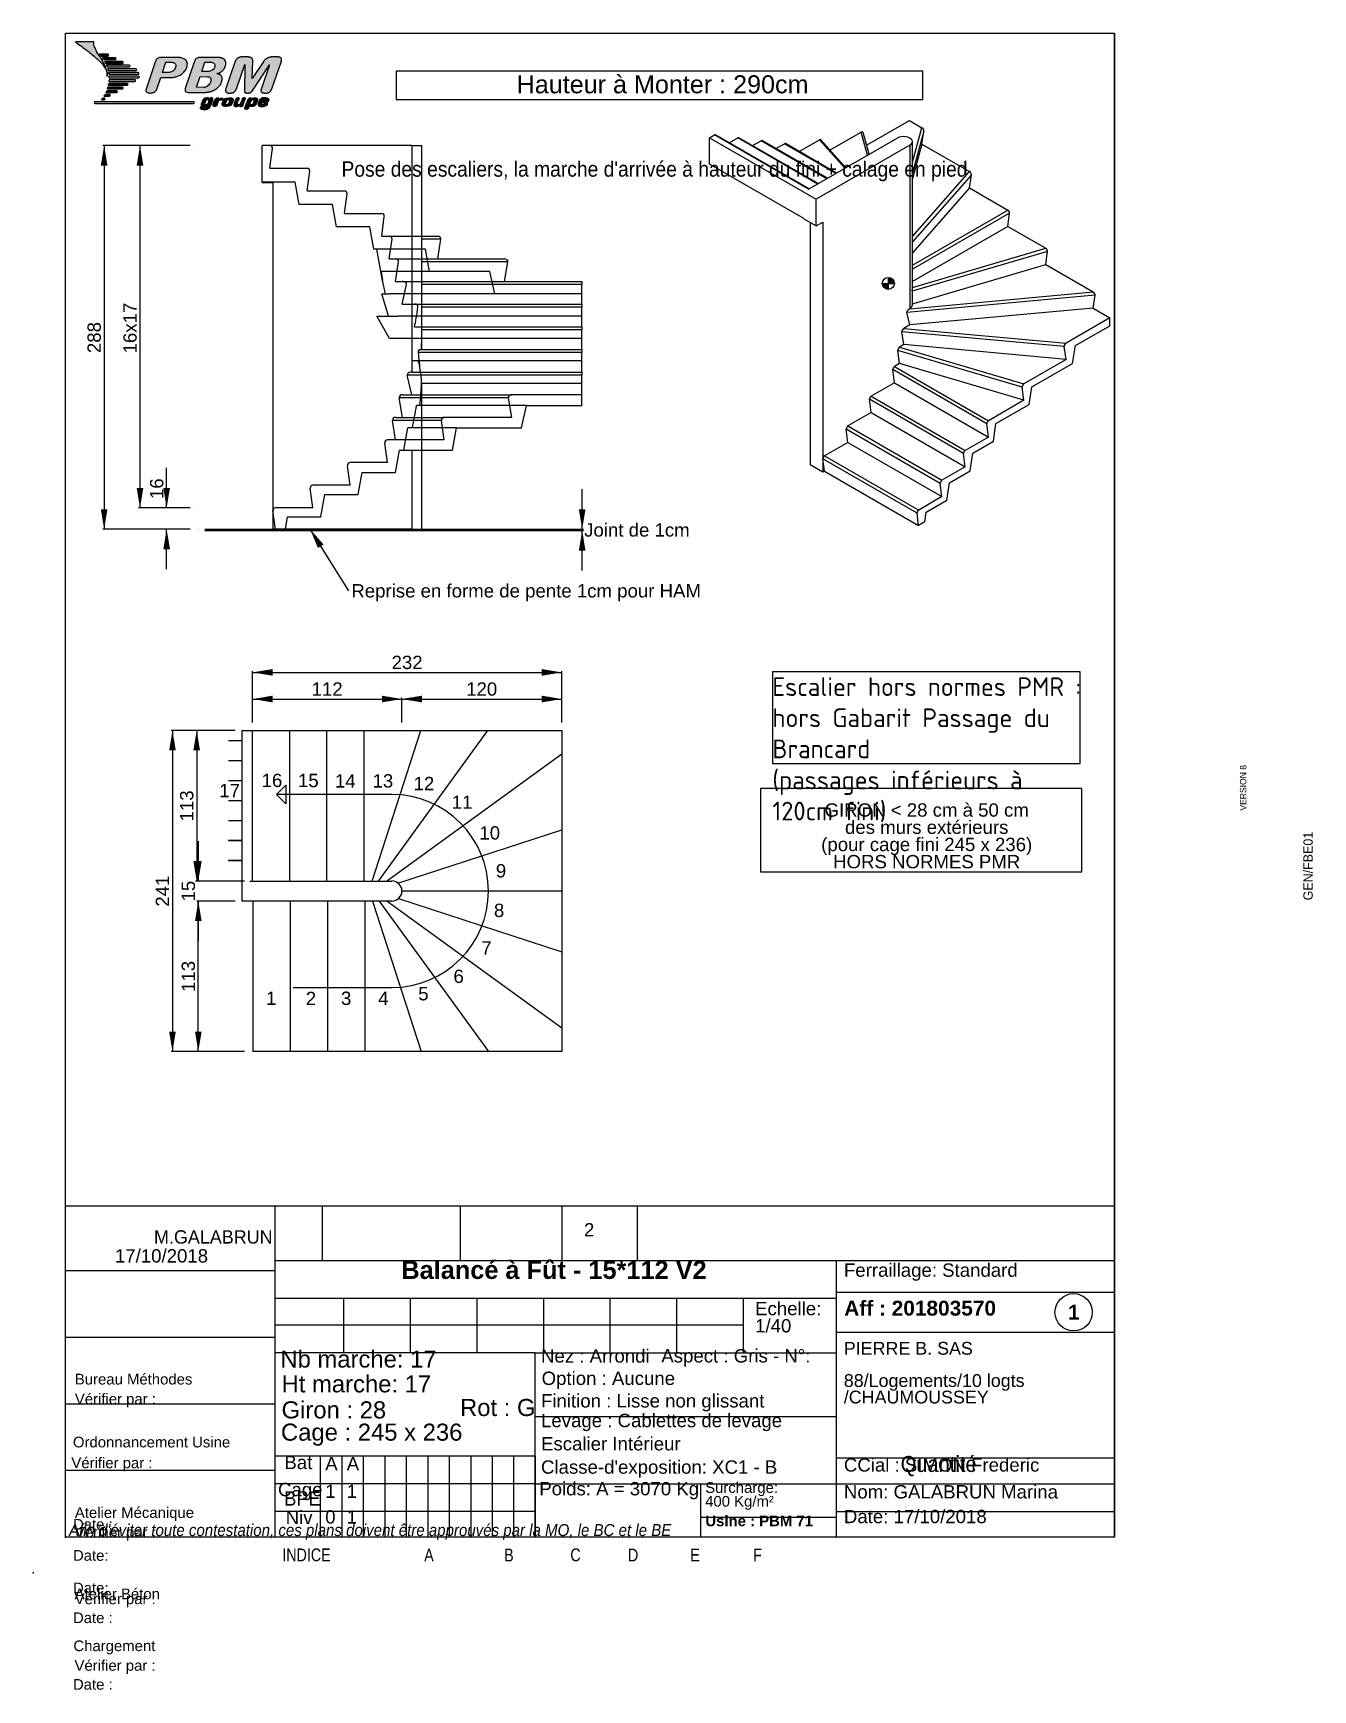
# Model space of a CAD drawing. Header units: millimetres. Extents: x 0 to 24, y -2.2 to 28.9.
import ezdxf
from ezdxf import colors
from ezdxf.entities.mleader import LeaderData, LeaderLine
from ezdxf.enums import TextEntityAlignment as Align
from ezdxf.lldxf.tags import DXFTag
from ezdxf.math import Vec2, Vec3

# ---------------------------------------------------------------- set-up
doc = ezdxf.new("R2010")
doc.units = ezdxf.units.MM
for name, color, linetype in [('201803570-PLAN1-', 7, 'Continuous'), ('BatCageNiv', 7, 'Continuous'), ('Cartouche', 7, 'Continuous'), ('cotation', 7, 'Continuous'), ('COUPEFIN0', 7, 'Continuous'), ('Défaut', 7, 'Continuous'), ('ESCALIER-1', 7, 'Continuous'), ('GironInf', 7, 'Continuous')]:
    doc.layers.add(name, color=color, linetype=linetype)
doc.styles.add('SEACAD_Arial', font='arial.ttf')
doc.styles.add('SEACAD_ArialB', font='arialbd.ttf')
doc.styles.add('SEACAD_ArialI', font='ariali.ttf', dxfattribs={"width": 0.898})
tags = doc.linetypes.add('HIDDEN2', pattern=[4.7625, 3.175, -1.5875]).pattern_tags.tags
tags[6:7] = [DXFTag(74, 4), DXFTag(75, 0), DXFTag(340, '0'), DXFTag(46, 0.0), DXFTag(50, 0.0), DXFTag(44, 0.0), DXFTag(45, 0.0)]
tags[4:5] = [DXFTag(74, 4), DXFTag(75, 0), DXFTag(340, '0'), DXFTag(46, 0.0), DXFTag(50, 0.0), DXFTag(44, 0.0), DXFTag(45, 0.0)]
doc.dimstyles.new('ISO', dxfattribs={"dimtxt": 0.25, "dimasz": 0.375, "dimexe": 0.025, "dimexo": 0.125, "dimgap": 0.025, "dimtad": 1, "dimtxsty": 'SEACAD_Arial', "dimblk1": '_SE_FILLED', "dimblk2": '_SE_FILLED', "dimsah": 1, "dimcen": 0, "dimadec": 0, "dimazin": 0, "dimtfac": 1, "dimtdec": 3, "dimtofl": 0, "dimtmove": 0, "dimatfit": 3, "dimfxl": 1, "dimtolj": 1, "dimarcsym": 0})

msp = doc.modelspace()

# ---------------------------------------------------------------- texts
at = {"layer": 'Cartouche'}
for s, insert, char_height, width, attachment_point, style in [("{\\fArial|b0||i0||c0|p34;\\C7;\\H0.288;\\W0.898;Pose des escaliers, la marche d'arrivée à hauteur du fini + calage en pied}", (5.7863, 26.29617), 0.288, 11.7498669, 4, 'SEACAD_Arial'), ('{\\fArial|b0||i0||c0|p34;\\C7;\\H0.3;\\W0.9;Quantité}', (16.99183, 1.99958), 0.3, 1.7818478, 5, 'SEACAD_Arial'), ('{\\fArial|b0||i0||c0|p34;\\C7;\\H0.27;\\W0.9;BPE}', (4.71324, 1.25874), 0.27, 0.750001, 7, 'SEACAD_Arial'), ("{\\fArial|b0||i1||c0|p34;\\C7;\\H0.225;\\W0.898;Afin d'éviter toute contestation, ces plans doivent être approuvés par la MO, le BC et le BE}", (0.67288, 0.62029), 0.225, 12.2501138, 7, 'SEACAD_ArialI'), ('{\\fArial|b0||i0||c0|p34;\\C7;\\H0.24;\\W0.8;INDICE}', (4.67481, 0.21217), 0.24, 1.1318192, 7, 'SEACAD_Arial'), ('{\\fArial|b0||i0||c0|p34;\\C7;\\H0.24;\\W0.8;A}', (7.42777, 0.21217), 0.24, 0.2152184, 8, 'SEACAD_Arial'), ('{\\fArial|b0||i0||c0|p34;\\C7;\\H0.24;\\W0.8;B}', (8.92781, 0.21217), 0.24, 0.2727283, 8, 'SEACAD_Arial'), ('{\\fArial|b0||i0||c0|p34;\\C7;\\H0.24;\\W0.8;C}', (10.17781, 0.21217), 0.24, 0.2727283, 8, 'SEACAD_Arial'), ('{\\fArial|b0||i0||c0|p34;\\C7;\\H0.24;\\W0.8;D}', (11.25855, 0.21217), 0.24, 0.2347836, 8, 'SEACAD_Arial'), ('{\\fArial|b0||i0||c0|p34;\\C7;\\H0.24;\\W0.8;E}', (12.42095, 0.21217), 0.24, 0.2152184, 8, 'SEACAD_Arial'), ('{\\fArial|b0||i0||c0|p34;\\C7;\\H0.24;\\W0.8;F}', (13.59031, 0.21217), 0.24, 0.1977283, 8, 'SEACAD_Arial')]:
    msp.add_mtext(s, dxfattribs=dict(at, insert=insert, char_height=char_height, width=width, attachment_point=attachment_point, style=style))
at = {"layer": 'Cartouche', "attachment_point": 7}
for s, insert, char_height, width, rotation in [('{\\fSERomans|b0||i0||c0|p34;\\C7;\\H0.12;\\W1.;VERSION 8}', (22.76564, 14.30036), 0.12, 1.1693192, 89.90422), ('{\\fSERomans|b0||i0||c0|p34;\\C7;\\H0.175;\\W1.;GEN/FBE01}', (24.01398, 12.61656), 0.175, 1.5346537, 90)]:
    msp.add_mtext(s, dxfattribs=dict(at, insert=insert, char_height=char_height, width=width, rotation=rotation))
at = {"layer": 'Cartouche', "char_height": 0.2, "attachment_point": 7}
for s, insert, width in [('{\\fArial|b0||i0||c0|p34;\\C7;\\H0.2;\\W1.;Bureau Méthodes}', (0.78298, 3.52959), 2.5545465), ('{\\fArial|b0||i0||c0|p34;\\C7;\\H0.2;\\W1.;Vérifier par :}', (0.78298, 3.1008), 1.7590919), ('{\\fArial|b0||i0||c0|p34;\\C7;\\H0.2;\\W1.;Ordonnancement Usine}', (0.74729, 2.34881), 3.3681828), ('{\\fArial|b0||i0||c0|p34;\\C7;\\H0.2;\\W1.;Vérifier par :}', (0.7176, 1.90211), 1.7590919), ('{\\fArial|b0||i0||c0|p34;\\C7;\\H0.2;\\W1.;Date :}', (0.74729, 0.8057), 0.8455822), ('{\\fArial|b0||i0||c0|p34;\\C7;\\H0.2;\\W1.;Atelier Mécanique}', (0.78298, 0.96872), 2.550001), ('{\\fArial|b0||i0||c0|p34;\\C7;\\H0.2;\\W1.;Vérifier par :}', (0.78298, 0.6008), 1.7590919), ('{\\fArial|b0||i0||c0|p34;\\C7;\\H0.2;\\W1.;Date:}', (0.74729, 0.22207), 0.7363646), ('{\\fArial|b0||i0||c0|p34;\\C7;\\H0.2;\\W1.;Date:}', (0.74729, -0.38695), 0.8455822), ('{\\fArial|b0||i0||c0|p34;\\C7;\\H0.2;\\W1.;Atelier Béton}', (0.77883, -0.49926), 1.9227283), ('{\\fArial|b0||i0||c0|p34;\\C7;\\H0.2;\\W1.;Vérifier par :}', (0.77883, -0.6492), 1.7590919), ('{\\fArial|b0||i0||c0|p34;\\C7;\\H0.2;\\W1.;Date :}', (0.74729, -0.9477), 0.8660134), ('{\\fArial|b0||i0||c0|p34;\\C7;\\H0.2;\\W1.;Chargement}', (0.75607, -1.53128), 1.7545465), ('{\\fArial|b0||i0||c0|p34;\\C7;\\H0.2;\\W1.;Vérifier par :}', (0.77654, -1.8992), 1.7590919), ('{\\fArial|b0||i0||c0|p34;\\C7;\\H0.2;\\W1.;Date :}', (0.74729, -2.1977), 0.9068757)]:
    msp.add_mtext(s, dxfattribs=dict(at, insert=insert, width=width))
at = {"layer": 'cotation', "insert": (13.87147, 16.80109), "char_height": 0.35, "width": 5.832751, "attachment_point": 1}
msp.add_mtext('{\\fSolid Edge ISO|b0||i0||c0|p34;\\C7;\\H0.35;\\W1.;Escalier hors normes PMR : \\P}{\\fSolid Edge ISO|b0||i0||c0|p34;\\C7;\\H0.35;\\W1.;hors Gabarit Passage du Brancard\\P}{\\fSolid Edge ISO|b0||i0||c0|p34;\\C7;\\H0.35;\\W1.;(passages inférieurs à 120cm fini)}', dxfattribs=at)

# ---------------------------------------------------------------- blocks, each defined once
blk = doc.blocks.new('SEANNOT_GROUP')
at = {"layer": 'Défaut', "color": 7, "linetype": 'Continuous', "style": 'SEACAD_Arial'}
blk.add_text('12', height=0.25, dxfattribs=at).set_placement((7.139, 14.933), align=Align.TOP_LEFT)
blk = doc.blocks.new('SEANNOT_GROUP1')
at = {"layer": 'Défaut', "color": 7, "linetype": 'Continuous', "style": 'SEACAD_Arial'}
blk.add_text('13', height=0.25, dxfattribs=at).set_placement((6.369, 14.984), align=Align.TOP_LEFT)
blk = doc.blocks.new('SEANNOT_GROUP2')
at = {"layer": 'Défaut', "color": 7, "linetype": 'Continuous', "style": 'SEACAD_Arial'}
blk.add_text('14', height=0.25, dxfattribs=at).set_placement((5.663, 14.983), align=Align.TOP_LEFT)
blk = doc.blocks.new('SEANNOT_GROUP3')
at = {"layer": 'Défaut', "color": 7, "linetype": 'Continuous', "style": 'SEACAD_Arial'}
blk.add_text('15', height=0.25, dxfattribs=at).set_placement((4.97, 14.991), align=Align.TOP_LEFT)
blk = doc.blocks.new('SEANNOT_GROUP4')
at = {"layer": 'Défaut', "color": 7, "linetype": 'Continuous', "style": 'SEACAD_Arial'}
blk.add_text('16', height=0.25, dxfattribs=at).set_placement((4.288, 14.993), align=Align.TOP_LEFT)
blk = doc.blocks.new('SEANNOT_GROUP5')
at = {"layer": 'Défaut', "color": 7, "linetype": 'Continuous', "style": 'SEACAD_Arial'}
blk.add_text('17', height=0.25, dxfattribs=at).set_placement((3.494, 14.802), align=Align.TOP_LEFT)
blk = doc.blocks.new('SEANNOT_GROUP6')
at = {"layer": 'Défaut', "color": 7, "linetype": 'Continuous', "style": 'SEACAD_Arial'}
blk.add_text('10', height=0.25, dxfattribs=at).set_placement((8.374, 14.008), align=Align.TOP_LEFT)
blk = doc.blocks.new('SEANNOT_GROUP7')
at = {"layer": 'Défaut', "color": 7, "linetype": 'Continuous', "style": 'SEACAD_Arial'}
blk.add_text('11', height=0.25, dxfattribs=at).set_placement((7.855, 14.584), align=Align.TOP_LEFT)
blk = doc.blocks.new('SEANNOT_GROUP8')
at = {"layer": 'Défaut', "color": 7, "linetype": 'Continuous', "style": 'SEACAD_Arial'}
blk.add_text('9', height=0.25, dxfattribs=at).set_placement((8.683, 13.296), align=Align.TOP_LEFT)
blk = doc.blocks.new('SEANNOT_GROUP9')
at = {"layer": 'Défaut', "color": 7, "linetype": 'Continuous', "style": 'SEACAD_Arial'}
blk.add_text('8', height=0.25, dxfattribs=at).set_placement((8.647, 12.554), align=Align.TOP_LEFT)
blk = doc.blocks.new('SEANNOT_GROUP10')
at = {"layer": 'Défaut', "color": 7, "linetype": 'Continuous', "style": 'SEACAD_Arial'}
blk.add_text('7', height=0.25, dxfattribs=at).set_placement((8.41, 11.85), align=Align.TOP_LEFT)
blk = doc.blocks.new('SEANNOT_GROUP11')
at = {"layer": 'Défaut', "color": 7, "linetype": 'Continuous', "style": 'SEACAD_Arial'}
blk.add_text('6', height=0.25, dxfattribs=at).set_placement((7.887, 11.316), align=Align.TOP_LEFT)
blk = doc.blocks.new('SEANNOT_GROUP12')
at = {"layer": 'Défaut', "color": 7, "linetype": 'Continuous', "style": 'SEACAD_Arial'}
blk.add_text('5', height=0.25, dxfattribs=at).set_placement((7.226, 10.99), align=Align.TOP_LEFT)
blk = doc.blocks.new('SEANNOT_GROUP13')
at = {"layer": 'Défaut', "color": 7, "linetype": 'Continuous', "style": 'SEACAD_Arial'}
blk.add_text('4', height=0.25, dxfattribs=at).set_placement((6.475, 10.905), align=Align.TOP_LEFT)
blk = doc.blocks.new('SEANNOT_GROUP14')
at = {"layer": 'Défaut', "color": 7, "linetype": 'Continuous', "style": 'SEACAD_Arial'}
blk.add_text('3', height=0.25, dxfattribs=at).set_placement((5.777, 10.904), align=Align.TOP_LEFT)
blk = doc.blocks.new('SEANNOT_GROUP15')
at = {"layer": 'Défaut', "color": 7, "linetype": 'Continuous', "style": 'SEACAD_Arial'}
blk.add_text('2', height=0.25, dxfattribs=at).set_placement((5.115, 10.901), align=Align.TOP_LEFT)
blk = doc.blocks.new('SEANNOT_GROUP16')
at = {"layer": 'Défaut', "color": 7, "linetype": 'Continuous', "style": 'SEACAD_Arial'}
blk.add_text('1', height=0.25, dxfattribs=at).set_placement((4.371, 10.906), align=Align.TOP_LEFT)
blk = doc.blocks.new('_DOT')
at = {"color": 0}
blk.add_line((0, 0), (-1, 0), dxfattribs=at)
at = {"color": 0, "const_width": 0.333}
blk.add_lwpolyline([(-0.1665, 0, 1), (0.1665, 0, 1)], format="xyb", close=True, dxfattribs=at)
blk = doc.blocks.new('SEANNOT_GROUP39')
at = {"layer": 'Cartouche', "color": 7, "linetype": 'Continuous'}
blk.add_circle((19.525, 4.888), 0.35, dxfattribs=at)
at = {"layer": 'Cartouche', "color": 7, "linetype": 'Continuous', "style": 'SEACAD_ArialB'}
blk.add_text('1', height=0.28, dxfattribs=at).set_placement((19.42, 5.028), align=Align.TOP_LEFT)
blk = doc.blocks.new('SEANNOT_GROUP62')
at = {"layer": 'cotation', "linetype": 'Continuous'}
blk.add_hatch(color=7, dxfattribs=at).paths.add_polyline_path([(5.45, 19.295), (5.198, 19.58), (5.344, 19.229)])
at = {"layer": 'cotation', "color": 7, "linetype": 'Continuous'}
blk.add_lwpolyline([(5.921, 18.425), (5.198, 19.58)], dxfattribs=at)
at = {"layer": 'cotation', "color": 7, "linetype": 'Continuous', "style": 'SEACAD_Arial'}
blk.add_text('Reprise en forme de pente 1cm pour HAM', height=0.25, dxfattribs=at).set_placement((5.971, 18.55), align=Align.TOP_LEFT)
blk = doc.blocks.new('SE')
at = {"layer": 'ESCALIER-1', "color": 7, "linetype": 'Continuous'}
for p, q in [((15.641, 26.787), (16.442, 27.25)), ((16.442, 27.25), (16.676, 27.115)), ((16.499, 26.468), (16.676, 27.115)), ((16.714, 27.052), (16.499, 26.266)), ((16.676, 26.808), (16.714, 27.052)), ((12.694, 26.925), (12.785, 26.978)), ((12.694, 26.925), (14.693, 25.771)), ((12.694, 26.429), (12.694, 26.925)), ((14.55, 25.959), (12.785, 26.978)), ((14.563, 25.966), (12.807, 26.98)), ((13.064, 26.832), (13.222, 26.924)), ((14.722, 26.058), (13.222, 26.924)), ((14.734, 26.066), (13.245, 26.926)), ((13.501, 26.778), (13.66, 26.869)), ((14.893, 26.157), (13.66, 26.869)), ((14.906, 26.165), (13.682, 26.872)), ((13.938, 26.724), (14.097, 26.815)), ((15.065, 26.256), (14.097, 26.815)), ((15.078, 26.264), (14.119, 26.818)), ((14.375, 26.67), (14.756, 26.89)), ((14.55, 25.959), (16.216, 26.921)), ((16.45, 26.786), (14.693, 25.771)), ((15.232, 26.353), (14.756, 26.89)), ((15.25, 26.363), (14.784, 26.889)), ((14.954, 26.697), (15.537, 27.034)), ((15.657, 26.598), (15.537, 27.034)), ((15.688, 26.616), (15.575, 27.027)), ((16.45, 26.786), (16.45, 23.72)), ((16.499, 24.083), (16.499, 26.853)), ((16.676, 26.808), (16.499, 26.162)), ((16.676, 26.808), (17.573, 26.29)), ((14.459, 25.411), (12.694, 26.429)), ((16.499, 25.073), (17.573, 26.29)), ((17.606, 26.231), (16.499, 24.976)), ((17.573, 25.984), (17.606, 26.231)), ((17.573, 25.984), (16.499, 24.766)), ((17.573, 25.984), (18.29, 25.57)), ((14.693, 25.271), (14.693, 25.771)), ((16.499, 24.536), (18.29, 25.57)), ((18.321, 25.511), (16.499, 24.459)), ((18.29, 25.264), (18.321, 25.511)), ((14.459, 25.406), (14.459, 25.411)), ((14.459, 25.406), (14.693, 25.271)), ((14.584, 25.334), (14.584, 20.786)), ((14.693, 25.271), (14.818, 25.343)), ((14.818, 25.343), (14.818, 20.65)), ((18.29, 25.264), (16.499, 24.229)), ((18.29, 25.264), (19.003, 24.852)), ((19.035, 24.792), (16.498, 24.046)), ((16.499, 24.115), (19.003, 24.852)), ((19.003, 24.545), (19.035, 24.792)), ((16.499, 23.809), (19.003, 24.545)), ((19.003, 24.545), (19.889, 24.034)), ((19.927, 23.971), (16.396, 23.648)), ((16.448, 23.719), (19.889, 24.034)), ((16.499, 23.788), (16.499, 23.984)), ((19.889, 23.727), (19.927, 23.971)), ((16.448, 23.413), (16.396, 23.648)), ((19.889, 23.727), (16.448, 23.413)), ((16.45, 23.72), (16.448, 23.719)), ((19.889, 23.727), (20.206, 23.544)), ((16.448, 23.413), (16.34, 23.35)), ((16.34, 23.35), (19.385, 23.071)), ((20.206, 23.544), (19.385, 23.071)), ((19.558, 23.026), (20.206, 23.4)), ((20.206, 23.4), (20.206, 23.544)), ((16.34, 23.044), (16.256, 22.995)), ((16.34, 23.044), (16.302, 23.287)), ((19.347, 23.008), (16.302, 23.287)), ((19.385, 22.764), (16.34, 23.044)), ((19.385, 22.764), (19.347, 23.008)), ((19.501, 22.691), (19.558, 23.026)), ((16.256, 22.689), (16.224, 22.936)), ((18.559, 22.246), (16.224, 22.936)), ((16.256, 22.995), (18.592, 22.306)), ((19.385, 22.764), (18.592, 22.306)), ((16.164, 22.329), (16.133, 22.577)), ((17.898, 21.558), (16.133, 22.577)), ((16.256, 22.689), (16.164, 22.636)), ((16.164, 22.636), (17.929, 21.617)), ((18.592, 22), (16.256, 22.689)), ((18.739, 22.251), (19.501, 22.691)), ((16.164, 22.329), (15.727, 22.077)), ((15.727, 22.077), (17.491, 21.058)), ((16.164, 22.329), (17.929, 21.31)), ((18.592, 22), (18.559, 22.246)), ((18.69, 21.921), (18.739, 22.251)), ((15.727, 21.77), (15.29, 21.518)), ((15.727, 21.77), (15.696, 22.018)), ((17.46, 20.999), (15.696, 22.018)), ((15.727, 21.77), (17.491, 20.751)), ((18.592, 22), (17.929, 21.617)), ((18.068, 21.562), (18.69, 21.921)), ((15.29, 21.211), (15.259, 21.459)), ((17.023, 20.44), (15.259, 21.459)), ((15.29, 21.518), (17.054, 20.499)), ((17.929, 21.31), (17.898, 21.558)), ((18.022, 21.234), (18.068, 21.562)), ((15.29, 21.211), (14.852, 20.959)), ((15.29, 21.211), (17.054, 20.192)), ((17.929, 21.31), (17.491, 21.058)), ((17.631, 21.008), (18.022, 21.234)), ((14.85, 20.669), (14.821, 20.9)), ((16.586, 19.881), (14.821, 20.9)), ((14.852, 20.959), (16.617, 19.94)), ((17.491, 20.751), (17.46, 20.999)), ((17.585, 20.679), (17.631, 21.008)), ((14.818, 20.65), (14.584, 20.786)), ((14.85, 20.669), (14.818, 20.65)), ((14.85, 20.669), (16.615, 19.65)), ((17.491, 20.751), (17.054, 20.499)), ((17.194, 20.453), (17.585, 20.679)), ((17.054, 20.192), (17.023, 20.44)), ((17.148, 20.125), (17.194, 20.453)), ((17.054, 20.192), (16.617, 19.94)), ((16.731, 19.717), (16.757, 19.899)), ((16.757, 19.899), (17.148, 20.125)), ((16.615, 19.65), (16.586, 19.881)), ((16.731, 19.717), (16.615, 19.65))]:
    blk.add_line(p, q, dxfattribs=at)
for centre, major_axis, ratio, start_param, end_param in [((16.676, 27.079), (-0.0322, 0.0385), 0.552917, 3.591376, 5.295904), ((12.785, 26.942), (-0.0221, -0.0382), 0.57735, 3.141593, 3.926991), ((13.222, 26.887), (-0.0221, -0.0382), 0.57735, 3.141593, 3.926991), ((13.66, 26.833), (-0.0221, -0.0382), 0.57735, 3.141593, 3.926991), ((14.097, 26.779), (-0.0221, -0.0382), 0.57735, 3.141593, 3.926991), ((14.756, 26.854), (-0.0243, -0.0383), 0.575928, 2.977795, 3.976571), ((15.537, 26.998), (-0.0322, -0.0385), 0.553025, 2.776113, 4.128445), ((16.333, 26.853), (-0.166, 0), 0.57735, 2.356194, 5.497787), ((17.573, 26.254), (-0.0244, 0.0383), 0.575902, 3.743227, 5.447755), ((18.29, 25.534), (-0.0221, 0.0382), 0.57735, 3.793259, 5.497787), ((19.003, 24.816), (-0.0244, 0.0383), 0.575902, 3.743227, 5.447755), ((16.333, 23.528), (0.084, 0.921), 0.154942, -1.038246, -0.959237), ((19.889, 23.998), (-0.0322, 0.0385), 0.552917, 3.591376, 5.295904), ((16.448, 23.683), (-0.0496, -0.0415), 0.457581, 4.34643, 6.050958), ((16.333, 23.788), (-0.166, 0), 0.57735, 2.356194, 3.141593), ((16.34, 23.314), (-0.0322, -0.0385), 0.553025, 4.128445, 5.832973), ((19.385, 23.035), (0.0322, 0.0385), 0.553025, 0.986852, 2.69138), ((16.256, 22.959), (-0.0243, -0.0383), 0.575928, 3.976571, 5.681099), ((16.164, 22.599), (-0.0221, -0.0382), 0.57735, 3.926991, 5.631519), ((15.727, 22.041), (-0.0221, -0.0382), 0.57735, 3.926991, 5.631519), ((18.592, 22.27), (0.0243, 0.0383), 0.575928, 0.834979, 2.539507), ((15.29, 21.482), (-0.0221, -0.0382), 0.57735, 3.926991, 5.631519), ((17.929, 21.581), (0.0221, 0.0382), 0.57735, 0.785398, 2.489926), ((14.852, 20.923), (-0.0221, -0.0382), 0.57735, 3.926991, 5.631519), ((17.491, 21.022), (0.0221, 0.0382), 0.57735, 0.785398, 2.489926), ((17.054, 20.463), (0.0221, 0.0382), 0.57735, 0.785398, 2.489926), ((16.617, 19.904), (0.0221, 0.0382), 0.57735, 0.785398, 2.489926)]:
    blk.add_ellipse(centre, major_axis=major_axis, ratio=ratio, start_param=start_param, end_param=end_param, dxfattribs=at)
blk.add_open_spline([(16.498, 24.046), (16.498, 24.048), (16.498, 24.051), (16.498, 24.054), (16.498, 24.055), (16.498, 24.057), (16.498, 24.057), (16.498, 24.06), (16.498, 24.061), (16.498, 24.064), (16.498, 24.066), (16.498, 24.068), (16.498, 24.069), (16.498, 24.071), (16.498, 24.072), (16.498, 24.076), (16.499, 24.079), (16.499, 24.082), (16.499, 24.083), (16.499, 24.083)], degree=3, knots=[0, 0, 0, 0, 0.125, 0.125, 0.15625, 0.15625, 0.1875, 0.1875, 0.25, 0.25, 0.3125, 0.3125, 0.34375, 0.34375, 0.375, 0.375, 0.5, 0.5, 0.5087664, 0.5087664, 0.5087664, 0.5087664], dxfattribs=at)
blk = doc.blocks.new('CentreMasse')
at = {"layer": 'Défaut', "linetype": 'Continuous'}
h = blk.add_hatch(color=7, dxfattribs=at)
edge = h.paths.add_edge_path()
edge.add_line((0, -0.113), (0, 0))
edge.add_line((0, 0), (-0.113, 0))
edge.add_arc((0, 0), 0.113, 180, 270)
h = blk.add_hatch(dxfattribs=at)
h.set_pattern_fill('LINE', scale=0.1, angle=45, style=0)
edge = h.paths.add_edge_path()
edge.add_arc((0, 0), 0.113, 0, 90)
edge.add_line((0, 0.113), (0, 0))
edge.add_line((0, 0), (0.113, 0))
h = blk.add_hatch(color=7, dxfattribs=at)
edge = h.paths.add_edge_path()
edge.add_line((0, 0), (0.113, 0))
edge.add_arc((0, 0), 0.113, 0, 90)
edge.add_line((0, 0.113), (0, 0))
at = {"layer": 'Défaut', "color": 7, "linetype": 'Continuous'}
for p, q in [((-0.113, 0), (0.113, 0)), ((0, 0.113), (0, -0.113))]:
    blk.add_line(p, q, dxfattribs=at)
blk.add_circle((0, 0), 0.113, dxfattribs=at)
blk = doc.blocks.new('SE1')
at = {"layer": '201803570-PLAN1-', "color": 7, "linetype": 'Continuous'}
for centre in [(3.071, 26.78), (3.071, 26.78), (3.071, 19.98), (3.071, 19.98), (3.071, 19.58), (3.071, 19.58), (3.096, 19.58), (3.096, 19.555)]:
    blk.add_circle(centre, 0.000125, dxfattribs=at)
at = {"layer": 'ESCALIER-1', "color": 7, "linetype": 'Continuous'}
for p, q in [((7.108, 26.78), (4.296, 26.78)), ((4.296, 26.086), (4.296, 26.78)), ((7.108, 26.78), (7.108, 22.53)), ((7.108, 26.78), (7.296, 26.78)), ((7.296, 22.955), (7.296, 26.78)), ((4.296, 26.086), (4.496, 26.086)), ((4.496, 26.086), (4.496, 19.58)), ((7.296, 25.08), (7.597, 25.08)), ((7.649, 25.023), (7.296, 25.023)), ((7.597, 24.655), (7.649, 25.023)), ((7.296, 24.655), (8.847, 24.655)), ((8.908, 24.598), (7.296, 24.598)), ((8.847, 24.23), (8.908, 24.598)), ((7.296, 24.23), (10.296, 24.23)), ((10.296, 24.173), (7.296, 24.173)), ((10.296, 24.23), (10.296, 24.173)), ((10.296, 23.805), (10.296, 24.173)), ((7.296, 23.805), (10.296, 23.805)), ((10.296, 23.748), (7.296, 23.748)), ((10.296, 23.805), (10.296, 23.748)), ((10.296, 23.38), (10.296, 23.748)), ((7.296, 23.38), (10.296, 23.38)), ((10.296, 23.323), (7.296, 23.323)), ((10.296, 23.38), (10.296, 23.323)), ((10.296, 22.955), (10.296, 23.323)), ((10.296, 22.898), (7.23, 22.898)), ((7.265, 22.955), (10.296, 22.955)), ((10.296, 22.955), (10.296, 22.898)), ((10.296, 22.53), (10.296, 22.898)), ((7.105, 22.105), (7.021, 22.473)), ((10.296, 22.473), (7.021, 22.473)), ((7.105, 22.53), (10.296, 22.53)), ((10.296, 22.53), (10.296, 22.473)), ((10.296, 22.105), (10.296, 22.473)), ((6.932, 22.105), (8.982, 22.105)), ((10.296, 22.105), (8.982, 22.105)), ((10.296, 21.905), (10.296, 22.105)), ((6.932, 21.68), (6.871, 22.048)), ((8.921, 22.048), (6.871, 22.048)), ((8.982, 21.68), (8.921, 22.048)), ((9.167, 21.486), (9.259, 21.905)), ((9.259, 21.905), (10.296, 21.905)), ((6.798, 21.255), (6.746, 21.623)), ((7.66, 21.623), (6.746, 21.623)), ((6.798, 21.68), (7.712, 21.68)), ((7.712, 21.255), (7.66, 21.623)), ((8.982, 21.68), (7.712, 21.68)), ((7.869, 21.067), (7.947, 21.486)), ((7.947, 21.486), (9.167, 21.486)), ((6.65, 20.83), (6.601, 21.198)), ((7.712, 21.255), (6.65, 21.255)), ((6.65, 20.83), (5.95, 20.83)), ((6.8, 20.648), (6.874, 21.067)), ((6.874, 21.067), (7.869, 21.067)), ((7.108, 21.067), (7.108, 19.58)), ((7.296, 19.58), (7.296, 21.067)), ((5.95, 20.405), (5.901, 20.773)), ((6.1, 20.23), (6.174, 20.648)), ((6.174, 20.648), (6.8, 20.648)), ((5.25, 19.98), (5.201, 20.348)), ((5.95, 20.405), (5.25, 20.405)), ((5.4, 19.811), (5.474, 20.23)), ((5.474, 20.23), (6.1, 20.23)), ((4.547, 19.58), (4.501, 19.923)), ((5.25, 19.98), (4.55, 19.98)), ((4.733, 19.58), (4.774, 19.811)), ((4.774, 19.811), (5.4, 19.811)), ((4.547, 19.58), (4.496, 19.58)), ((4.733, 19.58), (4.547, 19.58)), ((7.108, 19.58), (4.733, 19.58)), ((7.108, 19.58), (7.296, 19.58))]:
    blk.add_line(p, q, dxfattribs=at)
at = {"layer": 'ESCALIER-1', "color": 7, "linetype": 'HIDDEN2'}
for p, q in [((4.441, 26.355), (4.49, 26.723)), ((4.441, 26.355), (5.141, 26.355)), ((5.141, 25.93), (5.19, 26.298)), ((4.917, 26.092), (4.296, 26.092)), ((4.991, 25.673), (4.917, 26.092)), ((5.141, 25.93), (5.841, 25.93)), ((5.841, 25.505), (5.89, 25.873)), ((5.617, 25.673), (4.991, 25.673)), ((5.691, 25.255), (5.617, 25.673)), ((5.841, 25.505), (6.541, 25.505)), ((6.317, 25.255), (5.691, 25.255)), ((6.391, 24.836), (6.317, 25.255)), ((6.541, 25.08), (6.59, 25.448)), ((6.541, 25.08), (6.683, 25.08)), ((6.683, 25.08), (7.296, 25.08)), ((6.683, 24.655), (6.735, 25.023)), ((6.448, 24.836), (6.391, 24.836)), ((7.361, 24.836), (6.448, 24.836)), ((6.557, 24.249), (6.448, 24.836)), ((6.683, 24.655), (6.797, 24.655)), ((6.797, 24.655), (7.296, 24.655)), ((6.797, 24.23), (6.858, 24.598)), ((7.439, 24.417), (7.361, 24.836)), ((6.53, 24.417), (6.557, 24.249)), ((8.57, 24.417), (6.53, 24.417)), ((6.611, 23.998), (6.557, 24.249)), ((8.661, 23.998), (8.57, 24.417)), ((6.542, 23.998), (6.611, 23.998)), ((6.668, 23.58), (6.542, 23.998)), ((6.611, 23.998), (6.689, 23.998)), ((10.296, 23.998), (6.689, 23.998)), ((6.797, 24.23), (6.923, 24.23)), ((6.923, 24.23), (7.296, 24.23)), ((6.923, 23.805), (7.007, 24.173)), ((6.923, 23.805), (7.108, 23.805)), ((7.108, 23.805), (7.155, 23.805)), ((7.155, 23.805), (7.296, 23.805)), ((6.449, 23.58), (6.668, 23.58)), ((6.689, 23.161), (6.449, 23.58)), ((6.668, 23.58), (6.844, 23.58)), ((10.296, 23.58), (6.844, 23.58)), ((7.155, 23.38), (7.287, 23.38)), ((7.287, 23.38), (7.296, 23.38)), ((7.108, 23.161), (6.689, 23.161)), ((7.108, 23.161), (7.108, 22.742)), ((10.296, 23.161), (7.108, 23.161)), ((7.225, 22.742), (7.108, 22.742)), ((10.296, 22.742), (7.225, 22.742)), ((7.29, 22.323), (7.289, 22.323)), ((7.29, 22.323), (10.296, 22.323)), ((7.296, 21.067), (7.296, 22.323)), ((9.259, 21.905), (7.194, 21.905)), ((6.956, 21.067), (7.034, 21.486)), ((7.947, 21.486), (7.034, 21.486))]:
    blk.add_line(p, q, dxfattribs=at)
for centre in [(4.441, 26.73), (5.141, 26.305), (5.841, 25.88), (6.541, 25.455)]:
    blk.add_arc(centre, 0.05, 352.3377, 90, dxfattribs=at)
at = {"layer": 'ESCALIER-1', "color": 7, "linetype": 'Continuous'}
for centre in [(6.65, 21.205), (5.95, 20.78), (5.25, 20.355), (4.55, 19.93)]:
    blk.add_arc(centre, 0.05, 90, 187.6623, dxfattribs=at)
at = {"layer": 'ESCALIER-1', "color": 7, "linetype": 'HIDDEN2'}
for centre, major_axis, ratio, start_param, end_param in [((6.683, 25.03), (-0.0525, 0), 0.951493, 3.007861, 4.712389), ((6.797, 24.605), (-0.0618, 0), 0.809344, 3.007861, 4.712389), ((6.923, 24.18), (-0.0851, 0), 0.587888, 3.007861, 4.712389), ((7.108, 24.554), (-0.059, -1.394), 0.127726, 0.574529, 0.959816), ((7.108, 23.361), (0, -1.394), 0.134535, 1.274611, 1.543205), ((7.108, 21.748), (0.06, 1.062), 0.167322, -0.989333, -0.351749), ((7.108, 21.924), (-0.112, -1.062), 0.141204, 1.567831, 1.971442), ((7.108, 22.067), (-0.153, -1.062), 0.101554, 1.006224, 1.431585)]:
    blk.add_ellipse(centre, major_axis=major_axis, ratio=ratio, start_param=start_param, end_param=end_param, dxfattribs=at)
at = {"layer": 'ESCALIER-1', "color": 7, "linetype": 'Continuous'}
for centre, major_axis, ratio, start_param, end_param in [((7.597, 25.03), (-0.0525, 0), 0.951493, 3.007861, 4.712389), ((8.847, 24.605), (-0.0618, 0), 0.809344, 3.007861, 4.712389), ((7.108, 22.169), (-0.059, 1.394), 0.127726, -1.314599, -1.025936), ((7.105, 22.48), (0.0851, 0), 0.587888, 1.570796, 3.275324), ((6.932, 22.055), (0.0618, 0), 0.809344, 1.570796, 3.275324), ((8.982, 22.055), (0.0618, 0), 0.809344, 1.570796, 3.275324), ((6.798, 21.63), (0.0525, 0), 0.951493, 1.570796, 3.275324), ((7.712, 21.63), (0.0525, 0), 0.951493, 1.570796, 3.275324)]:
    blk.add_ellipse(centre, major_axis=major_axis, ratio=ratio, start_param=start_param, end_param=end_param, dxfattribs=at)
at = {"layer": 'ESCALIER-1', "color": 7, "linetype": 'HIDDEN2'}
for points, knots in [([(7.22, 23.748), (7.22, 23.75), (7.221, 23.752), (7.221, 23.757), (7.22, 23.759), (7.22, 23.762), (7.22, 23.763), (7.219, 23.765), (7.219, 23.766), (7.218, 23.77), (7.218, 23.772), (7.216, 23.775), (7.216, 23.775), (7.215, 23.777), (7.215, 23.778), (7.213, 23.781), (7.212, 23.783), (7.209, 23.786), (7.208, 23.787), (7.205, 23.79), (7.203, 23.791), (7.201, 23.793), (7.2, 23.794), (7.199, 23.795), (7.198, 23.795), (7.195, 23.797), (7.193, 23.798), (7.188, 23.8), (7.184, 23.801), (7.178, 23.803), (7.176, 23.803), (7.172, 23.804), (7.17, 23.804), (7.164, 23.804), (7.16, 23.805), (7.155, 23.805)], [0, 0, 0, 0, 0.0625, 0.0625, 0.125, 0.125, 0.15625, 0.15625, 0.1875, 0.1875, 0.25, 0.25, 0.28125, 0.28125, 0.3125, 0.3125, 0.375, 0.375, 0.4375, 0.4375, 0.5, 0.5, 0.53125, 0.53125, 0.5625, 0.5625, 0.625, 0.625, 0.75, 0.75, 0.8125, 0.8125, 0.875, 0.875, 1, 1, 1, 1]), ([(7.295, 23.323), (7.295, 23.327), (7.295, 23.33), (7.295, 23.335), (7.295, 23.337), (7.295, 23.34), (7.295, 23.341), (7.295, 23.342), (7.295, 23.343), (7.295, 23.348), (7.295, 23.351), (7.295, 23.355), (7.295, 23.356), (7.295, 23.357), (7.295, 23.358), (7.295, 23.36), (7.295, 23.361), (7.295, 23.364), (7.295, 23.365), (7.294, 23.368), (7.294, 23.369), (7.293, 23.372), (7.293, 23.374), (7.292, 23.376), (7.292, 23.377), (7.291, 23.378), (7.291, 23.378), (7.29, 23.379), (7.289, 23.379), (7.288, 23.38), (7.288, 23.38), (7.287, 23.38)], [0, 0, 0, 0, 0.125, 0.125, 0.1875, 0.1875, 0.21875, 0.21875, 0.25, 0.25, 0.375, 0.375, 0.40625, 0.40625, 0.4375, 0.4375, 0.5, 0.5, 0.5625, 0.5625, 0.625, 0.625, 0.75, 0.75, 0.8125, 0.8125, 0.875, 0.875, 0.9375, 0.9375, 1, 1, 1, 1])]:
    blk.add_open_spline(points, degree=3, knots=knots, dxfattribs=at)
at = {"layer": 'ESCALIER-1', "color": 7, "linetype": 'Continuous'}
blk.add_open_spline([(7.23, 22.898), (7.229, 22.902), (7.229, 22.905), (7.23, 22.91), (7.23, 22.911), (7.23, 22.913), (7.23, 22.914), (7.231, 22.916), (7.231, 22.918), (7.232, 22.921), (7.232, 22.923), (7.233, 22.926), (7.234, 22.926), (7.234, 22.928), (7.235, 22.929), (7.237, 22.933), (7.238, 22.935), (7.241, 22.939), (7.242, 22.941), (7.244, 22.943), (7.245, 22.944), (7.247, 22.946), (7.248, 22.947), (7.25, 22.948), (7.25, 22.949), (7.252, 22.95), (7.252, 22.95), (7.255, 22.952), (7.257, 22.953), (7.26, 22.954), (7.261, 22.954), (7.263, 22.955), (7.264, 22.955), (7.265, 22.955)], degree=3, knots=[0, 0, 0, 0, 0.125, 0.125, 0.15625, 0.15625, 0.1875, 0.1875, 0.25, 0.25, 0.3125, 0.3125, 0.34375, 0.34375, 0.375, 0.375, 0.5, 0.5, 0.5625, 0.5625, 0.625, 0.625, 0.6875, 0.6875, 0.71875, 0.71875, 0.75, 0.75, 0.875, 0.875, 0.9375, 0.9375, 1, 1, 1, 1], dxfattribs=at)
blk = doc.blocks.new('SE2')
at = {"layer": '201803570-PLAN1-', "color": 7, "linetype": 'Continuous'}
for p, q in [((4.565, 14.604), (4.742, 14.781)), ((4.742, 14.781), (4.742, 14.427)), ((6.732, 14.604), (4.565, 14.604)), ((4.742, 14.427), (4.565, 14.604)), ((4.882, 10.979), (6.732, 10.979))]:
    blk.add_line(p, q, dxfattribs=at)
for centre in [(4.094, 15.804), (4.094, 15.804), (4.119, 15.829), (4.119, 15.829), (6.919, 15.829), (6.919, 15.829), (9.919, 15.829), (9.919, 15.829), (4.094, 12.979), (4.094, 12.979), (4.094, 12.604), (4.094, 12.604), (4.094, 9.779), (4.094, 9.779)]:
    blk.add_circle(centre, 0.000125, dxfattribs=at)
blk.add_arc((6.732, 12.792), 1.812, 270, 90, dxfattribs=at)
at = {"layer": 'COUPEFIN0', "color": 7, "linetype": 'Continuous'}
for p, q in [((3.664, 15.618), (3.914, 15.618)), ((3.664, 15.618), (3.664, 15.615)), ((3.664, 15.615), (3.914, 15.615)), ((3.914, 15.618), (3.914, 15.615)), ((3.664, 15.243), (3.664, 15.24)), ((3.664, 15.243), (3.914, 15.243)), ((3.664, 15.24), (3.914, 15.24)), ((3.914, 15.243), (3.914, 15.24)), ((3.664, 14.868), (3.664, 14.865)), ((3.664, 14.868), (3.914, 14.868)), ((3.664, 14.865), (3.914, 14.865)), ((3.914, 14.868), (3.914, 14.865)), ((3.664, 14.493), (3.664, 14.49)), ((3.664, 14.493), (3.914, 14.493)), ((3.664, 14.49), (3.914, 14.49)), ((3.914, 14.493), (3.914, 14.49)), ((3.664, 14.118), (3.664, 14.115)), ((3.664, 14.118), (3.914, 14.118)), ((3.664, 14.115), (3.914, 14.115)), ((3.914, 14.118), (3.914, 14.115)), ((3.664, 13.743), (3.664, 13.74)), ((3.664, 13.743), (3.914, 13.743)), ((3.664, 13.74), (3.914, 13.74)), ((3.914, 13.743), (3.914, 13.74)), ((3.664, 13.368), (3.664, 13.365)), ((3.664, 13.368), (3.914, 13.368)), ((3.914, 13.368), (3.914, 13.365)), ((3.664, 13.365), (3.914, 13.365))]:
    blk.add_line(p, q, dxfattribs=at)
at = {"layer": 'ESCALIER-1', "color": 7, "linetype": 'Continuous'}
for p, q in [((3.919, 15.804), (3.919, 12.604)), ((3.919, 15.804), (4.064, 15.804)), ((4.064, 15.804), (4.114, 15.804)), ((4.114, 15.804), (4.764, 15.804)), ((4.114, 12.979), (4.114, 15.804)), ((4.764, 15.804), (4.814, 15.804)), ((4.814, 15.804), (5.464, 15.804)), ((4.814, 12.979), (4.814, 15.804)), ((5.464, 15.804), (5.514, 15.804)), ((5.514, 15.804), (6.164, 15.804)), ((5.514, 12.979), (5.514, 15.804)), ((6.164, 15.804), (6.214, 15.804)), ((6.214, 15.804), (7.22, 15.804)), ((6.214, 12.979), (6.214, 15.804)), ((6.359, 12.979), (7.273, 15.804)), ((6.482, 12.979), (8.532, 15.804)), ((7.22, 15.804), (7.273, 15.804)), ((7.273, 15.804), (8.47, 15.804)), ((8.47, 15.804), (8.532, 15.804)), ((8.532, 15.804), (9.919, 15.804)), ((9.919, 15.804), (9.919, 15.43)), ((6.631, 12.979), (9.919, 15.369)), ((9.919, 15.43), (9.919, 15.369)), ((9.919, 15.369), (9.919, 13.993)), ((9.919, 13.993), (9.919, 13.941)), ((6.844, 12.942), (9.919, 13.941)), ((9.919, 13.941), (9.919, 12.846)), ((4.064, 12.979), (6.732, 12.979)), ((6.919, 12.796), (9.919, 12.796)), ((9.919, 12.846), (9.919, 12.796)), ((9.919, 12.796), (9.919, 11.705)), ((6.732, 12.604), (3.919, 12.604)), ((4.124, 12.604), (4.124, 9.779)), ((4.824, 12.604), (4.824, 9.779)), ((5.524, 12.604), (5.524, 9.779)), ((6.224, 12.604), (6.224, 9.779)), ((6.369, 12.604), (7.283, 9.779)), ((6.494, 12.604), (8.544, 9.779)), ((6.644, 12.604), (9.919, 10.224)), ((6.853, 12.649), (9.919, 11.653)), ((9.919, 11.705), (9.919, 11.653)), ((9.919, 11.653), (9.919, 10.286)), ((9.919, 10.286), (9.919, 10.224)), ((9.919, 10.224), (9.919, 9.779)), ((4.174, 9.779), (4.124, 9.779)), ((4.824, 9.779), (4.174, 9.779)), ((4.874, 9.779), (4.824, 9.779)), ((5.524, 9.779), (4.874, 9.779)), ((5.574, 9.779), (5.524, 9.779)), ((6.224, 9.779), (5.574, 9.779)), ((6.274, 9.779), (6.224, 9.779)), ((7.283, 9.779), (6.274, 9.779)), ((7.335, 9.779), (7.283, 9.779)), ((8.544, 9.779), (7.335, 9.779)), ((8.606, 9.779), (8.544, 9.779)), ((9.919, 9.779), (8.606, 9.779))]:
    blk.add_line(p, q, dxfattribs=at)
blk.add_arc((6.732, 12.792), 0.188, 270, 90, dxfattribs=at)
blk = doc.blocks.new('DMBLK775')
at = {"layer": 'cotation', "linetype": 'Continuous'}
for points in [[(1.943, 26.405), (2.068, 26.405), (2.005, 26.78)], [(1.943, 20.355), (2.005, 19.98), (2.068, 20.355)]]:
    blk.add_hatch(color=7, dxfattribs=at).paths.add_polyline_path(points)
at = {"layer": 'cotation', "color": 7, "linetype": 'Continuous'}
for p, q in [((2.946, 26.78), (1.98, 26.78)), ((2.005, 26.78), (2.005, 19.98)), ((2.946, 19.98), (1.98, 19.98))]:
    blk.add_line(p, q, dxfattribs=at)
at = {"layer": 'cotation', "color": 7, "linetype": 'Continuous', "style": 'SEACAD_Arial'}
blk.add_text('16x17', height=0.25, rotation=90, dxfattribs=at).set_placement((1.693, 22.879), align=Align.TOP_LEFT)
blk = doc.blocks.new('_SE_FILLED')
at = {"color": 0}
blk.add_line((0, 0), (-1, 0), dxfattribs=at)
blk.add_solid([(0, 0), (-1, -0.1665), (-1, 0.1665), (0, 0)], dxfattribs=at)
blk = doc.blocks.new('DMBLK776')
at = {"layer": 'cotation', "linetype": 'Continuous'}
for points in [[(2.443, 20.355), (2.505, 19.98), (2.568, 20.355)], [(2.443, 19.205), (2.568, 19.205), (2.505, 19.58)]]:
    blk.add_hatch(color=7, dxfattribs=at).paths.add_polyline_path(points)
at = {"layer": 'cotation', "color": 7, "linetype": 'Continuous'}
for p, q in [((2.505, 19.98), (2.505, 20.73)), ((2.946, 19.98), (2.48, 19.98)), ((2.946, 19.58), (2.48, 19.58)), ((2.505, 18.83), (2.505, 19.58))]:
    blk.add_line(p, q, dxfattribs=at)
at = {"layer": 'cotation', "color": 7, "linetype": 'Continuous', "style": 'SEACAD_Arial'}
blk.add_text('16', height=0.25, rotation=90, dxfattribs=at).set_placement((2.193, 20.147), align=Align.TOP_LEFT)
blk = doc.blocks.new('DMBLK777')
at = {"layer": 'cotation', "linetype": 'Continuous'}
for points in [[(1.27, 26.405), (1.395, 26.405), (1.332, 26.78)], [(1.27, 19.955), (1.332, 19.58), (1.395, 19.955)]]:
    blk.add_hatch(color=7, dxfattribs=at).paths.add_polyline_path(points)
at = {"layer": 'cotation', "color": 7, "linetype": 'Continuous'}
for p, q in [((2.946, 26.78), (1.307, 26.78)), ((1.332, 26.78), (1.332, 19.58)), ((2.946, 19.58), (1.307, 19.58))]:
    blk.add_line(p, q, dxfattribs=at)
at = {"layer": 'cotation', "color": 7, "linetype": 'Continuous', "style": 'SEACAD_Arial'}
blk.add_text('288', height=0.25, rotation=90, dxfattribs=at).set_placement((1.02, 22.886), align=Align.TOP_LEFT)
blk = doc.blocks.new('DMBLK778')
at = {"layer": 'cotation', "linetype": 'Continuous'}
for points in [[(10.365, 19.955), (10.24, 19.955), (10.303, 19.58)], [(10.365, 19.18), (10.303, 19.555), (10.24, 19.18)]]:
    blk.add_hatch(color=7, dxfattribs=at).paths.add_polyline_path(points)
at = {"layer": 'cotation', "color": 7, "linetype": 'Continuous'}
for p, q in [((10.303, 19.58), (10.303, 20.33)), ((3.221, 19.58), (10.328, 19.58)), ((3.221, 19.555), (10.328, 19.555)), ((10.303, 18.805), (10.303, 19.555))]:
    blk.add_line(p, q, dxfattribs=at)
at = {"layer": 'cotation', "color": 7, "linetype": 'Continuous', "style": 'SEACAD_Arial'}
blk.add_text('                     Joint de 1cm', height=0.25, dxfattribs=at).set_placement((8.303, 19.692), align=Align.TOP_LEFT)
blk = doc.blocks.new('DMBLK779')
at = {"layer": 'cotation', "linetype": 'Continuous'}
for points in [[(7.294, 16.457), (6.919, 16.394), (7.294, 16.332)], [(9.544, 16.457), (9.544, 16.332), (9.919, 16.394)]]:
    blk.add_hatch(color=7, dxfattribs=at).paths.add_polyline_path(points)
at = {"layer": 'cotation', "color": 7, "linetype": 'Continuous'}
for p, q in [((6.919, 15.954), (6.919, 16.419)), ((6.919, 16.394), (9.919, 16.394)), ((9.919, 15.954), (9.919, 16.419))]:
    blk.add_line(p, q, dxfattribs=at)
at = {"layer": 'cotation', "color": 7, "linetype": 'Continuous', "style": 'SEACAD_Arial'}
blk.add_text('120', height=0.25, dxfattribs=at).set_placement((8.126, 16.707), align=Align.TOP_LEFT)
blk = doc.blocks.new('DMBLK780')
at = {"layer": 'cotation', "linetype": 'Continuous'}
for points in [[(4.494, 16.457), (4.119, 16.394), (4.494, 16.332)], [(6.544, 16.457), (6.544, 16.332), (6.919, 16.394)]]:
    blk.add_hatch(color=7, dxfattribs=at).paths.add_polyline_path(points)
at = {"layer": 'cotation', "color": 7, "linetype": 'Continuous'}
for p, q in [((4.119, 15.954), (4.119, 16.419)), ((4.119, 16.394), (6.919, 16.394)), ((6.919, 15.954), (6.919, 16.419))]:
    blk.add_line(p, q, dxfattribs=at)
at = {"layer": 'cotation', "color": 7, "linetype": 'Continuous', "style": 'SEACAD_Arial'}
blk.add_text('112', height=0.25, dxfattribs=at).set_placement((5.226, 16.707), align=Align.TOP_LEFT)
blk = doc.blocks.new('DMBLK781')
at = {"layer": 'cotation', "linetype": 'Continuous'}
for points in [[(4.494, 16.957), (4.119, 16.894), (4.494, 16.832)], [(9.544, 16.957), (9.544, 16.832), (9.919, 16.894)]]:
    blk.add_hatch(color=7, dxfattribs=at).paths.add_polyline_path(points)
at = {"layer": 'cotation', "color": 7, "linetype": 'Continuous'}
for p, q in [((4.119, 15.954), (4.119, 16.919)), ((4.119, 16.894), (9.919, 16.894)), ((9.919, 15.954), (9.919, 16.919))]:
    blk.add_line(p, q, dxfattribs=at)
at = {"layer": 'cotation', "color": 7, "linetype": 'Continuous', "style": 'SEACAD_Arial'}
blk.add_text('232', height=0.25, dxfattribs=at).set_placement((6.726, 17.207), align=Align.TOP_LEFT)
blk = doc.blocks.new('DMBLK782')
at = {"layer": 'cotation', "linetype": 'Continuous'}
for points in [[(3.037, 12.229), (3.162, 12.229), (3.099, 12.604)], [(3.037, 10.154), (3.099, 9.779), (3.162, 10.154)]]:
    blk.add_hatch(color=7, dxfattribs=at).paths.add_polyline_path(points)
at = {"layer": 'cotation', "color": 7, "linetype": 'Continuous'}
for p, q in [((3.794, 12.604), (3.074, 12.604)), ((3.099, 9.779), (3.099, 12.604)), ((3.969, 9.779), (3.074, 9.779))]:
    blk.add_line(p, q, dxfattribs=at)
at = {"layer": 'cotation', "color": 7, "linetype": 'Continuous', "style": 'SEACAD_Arial'}
blk.add_text('113', height=0.25, rotation=90, dxfattribs=at).set_placement((2.787, 10.898), align=Align.TOP_LEFT)
blk = doc.blocks.new('DMBLK783')
at = {"layer": 'cotation', "linetype": 'Continuous'}
for points in [[(3.007, 15.429), (3.132, 15.429), (3.069, 15.804)], [(3.007, 13.354), (3.069, 12.979), (3.132, 13.354)]]:
    blk.add_hatch(color=7, dxfattribs=at).paths.add_polyline_path(points)
at = {"layer": 'cotation', "color": 7, "linetype": 'Continuous'}
for p, q in [((3.794, 15.804), (3.044, 15.804)), ((3.069, 15.804), (3.069, 12.979)), ((3.969, 12.979), (3.044, 12.979))]:
    blk.add_line(p, q, dxfattribs=at)
at = {"layer": 'cotation', "color": 7, "linetype": 'Continuous', "style": 'SEACAD_Arial'}
blk.add_text('113', height=0.25, rotation=90, dxfattribs=at).set_placement((2.757, 14.098), align=Align.TOP_LEFT)
blk = doc.blocks.new('DMBLK784')
at = {"layer": 'cotation', "linetype": 'Continuous'}
for points in [[(2.552, 15.429), (2.677, 15.429), (2.615, 15.804)], [(2.552, 10.154), (2.615, 9.779), (2.677, 10.154)]]:
    blk.add_hatch(color=7, dxfattribs=at).paths.add_polyline_path(points)
at = {"layer": 'cotation', "color": 7, "linetype": 'Continuous'}
for p, q in [((3.794, 15.804), (2.59, 15.804)), ((2.615, 15.804), (2.615, 9.779)), ((3.969, 9.779), (2.59, 9.779))]:
    blk.add_line(p, q, dxfattribs=at)
at = {"layer": 'cotation', "color": 7, "linetype": 'Continuous', "style": 'SEACAD_Arial'}
blk.add_text('241', height=0.25, rotation=90, dxfattribs=at).set_placement((2.302, 12.498), align=Align.TOP_LEFT)
blk = doc.blocks.new('DMBLK785')
at = {"layer": 'cotation', "linetype": 'Continuous'}
for points in [[(3.037, 13.354), (3.099, 12.979), (3.162, 13.354)], [(3.037, 12.229), (3.162, 12.229), (3.099, 12.604)]]:
    blk.add_hatch(color=7, dxfattribs=at).paths.add_polyline_path(points)
at = {"layer": 'cotation', "color": 7, "linetype": 'Continuous'}
for p, q in [((3.099, 13.729), (3.099, 12.979)), ((3.969, 12.979), (3.074, 12.979)), ((3.794, 12.604), (3.074, 12.604)), ((3.099, 12.604), (3.099, 11.854))]:
    blk.add_line(p, q, dxfattribs=at)
at = {"layer": 'cotation', "color": 7, "linetype": 'Continuous', "style": 'SEACAD_Arial'}
blk.add_text('15', height=0.25, rotation=90, dxfattribs=at).set_placement((2.787, 12.596), align=Align.TOP_LEFT)

# ---------------------------------------------------------------- dimensions: what is measured, and where the dimension line sits
at = {"layer": 'cotation', "color": 7, "linetype": 'Continuous'}
for base, p1, p2, angle, text, override, picture, middle, dimtype in [((1.33228, 26.77961), (3.07056, 26.77961), (3.07056, 19.57961), 270, '\\A1;<>', {"dimlfac": 40}, 'DMBLK777', (1.33228, 23.17961), 161), ((2.00544, 26.77961), (3.07056, 26.77961), (3.07056, 19.97961), 270, '\\A1;16x17 {}', {"dimlfac": 40}, 'DMBLK775', (2.00544, 23.37961), 161), ((2.50544, 19.57961), (3.07056, 19.57961), (3.07056, 19.97961), 90, '\\A1;           <>', {"dimlfac": 40}, 'DMBLK776', (2.50544, 19.77961), 161), ((10.30277, 19.55461), (3.09556, 19.55461), (3.09556, 19.57961), 90, '\\A1;{}                     Joint de 1cm', {"dimtad": 0, "dimtih": 1, "dimtoh": 1, "dimlfac": 40}, 'DMBLK778', (10.30277, 19.56711), 161), ((4.1191, 16.89437), (4.1191, 15.82924), (9.9191, 15.82924), 0, '\\A1;<>', {"dimlfac": 40}, 'DMBLK781', (7.0191, 16.89437), 161), ((4.1191, 16.39437), (4.1191, 15.82924), (6.9191, 15.82924), 0, '\\A1;<>', {"dimlfac": 40}, 'DMBLK780', (5.5191, 16.39437), 161), ((6.9191, 16.39437), (6.9191, 15.82924), (9.9191, 15.82924), 0, '\\A1;<>', {"dimlfac": 40}, 'DMBLK779', (8.4191, 16.39437), 161), ((4.0941, 12.79174), (3.9191, 15.80424), (4.0941, 9.77924), 90, '\\A1;<>', {"dimlfac": 40}, 'DMBLK784', (2.61491, 12.79174), 160), ((4.0941, 14.39174), (3.9191, 15.80424), (4.0941, 12.97924), 90, '\\A1;<>', {"dimlfac": 40}, 'DMBLK783', (3.06931, 14.39174), 160), ((3.9191, 12.79174), (4.0941, 12.97924), (3.9191, 12.60424), 90, '\\A1;<>', {"dimlfac": 40}, 'DMBLK785', (3.09937, 12.79174), 160), ((3.9191, 11.19174), (4.0941, 9.77924), (3.9191, 12.60424), 90, '\\A1;<>', {"dimlfac": 40}, 'DMBLK782', (3.09937, 11.19174), 160)]:
    dim = msp.add_linear_dim(base=base, p1=p1, p2=p2, angle=angle, text=text, dimstyle='ISO', override=override, dxfattribs=at)
    dim.commit()
    dim.dimension.update_dxf_attribs({"geometry": picture, "text_midpoint": middle, "dimtype": dimtype})

# ---------------------------------------------------------------- hatches: boundary and pattern name
at = {"layer": 'Cartouche', "linetype": 'Continuous'}
h = msp.add_hatch(color=7, dxfattribs=at)
edge = h.paths.add_edge_path()
edge.add_spline(control_points=[(0.79249, 28.72425), (0.86739, 28.66942), (1.00043, 28.57204), (1.16121, 28.4438), (1.27827, 28.3378), (1.34578, 28.25089), (1.38868, 28.16116), (1.3909, 28.10749), (1.39212, 28.07789)], knot_values=[0, 0, 0, 0, 0.30579256, 0.54313438, 0.6775109, 0.82503834, 0.90348642, 1, 1, 1, 1], degree=3, periodic=0)
edge.add_spline(control_points=[(1.39212, 28.07789), (1.39226, 28.09947), (1.39261, 28.15475), (1.36514, 28.23922), (1.32602, 28.32532), (1.28002, 28.40806), (1.22835, 28.48542), (1.18255, 28.5583), (1.15813, 28.62099), (1.13948, 28.66373), (1.13586, 28.6974), (1.13767, 28.71587), (1.13849, 28.72425)], knot_values=[0, 0, 0, 0, 0.09133667, 0.23385888, 0.37162229, 0.49405861, 0.63525264, 0.76742153, 0.8579854, 0.92117779, 0.96424838, 1, 1, 1, 1], degree=3, periodic=0)
edge.add_line((1.13849, 28.72425), (0.79249, 28.72425))
h = msp.add_hatch(color=7, dxfattribs=at)
edge = h.paths.add_edge_path()
edge.add_line((1.27195, 28.46005), (1.40227, 28.46005))
edge.add_arc((1.40227, 28.47613), 0.01609, 270, 450)
edge.add_line((1.40227, 28.49222), (1.24229, 28.49222))
edge.add_arc((0.78745, 28.0432), 0.63913, 40.707859, 44.630869, ccw=False)
h = msp.add_hatch(color=7, dxfattribs=at)
edge = h.paths.add_edge_path()
edge.add_line((1.32244, 28.39289), (1.54336, 28.39289))
edge.add_arc((1.54336, 28.40898), 0.01609, 270, 450)
edge.add_line((1.54336, 28.42506), (1.29997, 28.42506))
edge.add_arc((0.78745, 28.0432), 0.63913, 33.170362, 36.68852, ccw=False)
h = msp.add_hatch(color=7, dxfattribs=at)
edge = h.paths.add_edge_path()
edge.add_line((1.36239, 28.32238), (1.67606, 28.32238))
edge.add_arc((1.67606, 28.33846), 0.01609, 270, 450)
edge.add_line((1.67606, 28.35455), (1.34562, 28.35455))
edge.add_arc((0.78745, 28.0432), 0.63913, 25.900189, 29.152705, ccw=False)
h = msp.add_hatch(color=7, dxfattribs=at)
edge = h.paths.add_edge_path()
edge.add_line((2.3935, 28.05738), (2.60273, 28.05609))
edge.add_spline(control_points=[(2.60273, 28.05609), (2.6261, 28.05905), (2.6699, 28.06461), (2.7334, 28.08708), (2.79089, 28.11784), (2.83866, 28.16931), (2.88019, 28.22369), (2.8928, 28.28316), (2.89638, 28.33163), (2.87689, 28.36878), (2.85123, 28.40247), (2.81245, 28.41404), (2.77666, 28.42745), (2.75245, 28.43213), (2.73958, 28.43462)], knot_values=[0, 0, 0, 0, 0.11002815, 0.20624122, 0.31450626, 0.41099571, 0.53398535, 0.62773719, 0.69310763, 0.75544638, 0.8198966, 0.88485845, 0.93880736, 1, 1, 1, 1], degree=3, periodic=0)
edge.add_line((2.73958, 28.43462), (2.41869, 28.43462))
edge.add_spline(control_points=[(2.41869, 28.43462), (2.40593, 28.43416), (2.38487, 28.4334), (2.35582, 28.42592), (2.33176, 28.41689), (2.31199, 28.39913), (2.30178, 28.37255), (2.29592, 28.35377), (2.29255, 28.34298)], knot_values=[0, 0, 0, 0, 0.21943102, 0.36223629, 0.51628636, 0.65940376, 0.80418021, 1, 1, 1, 1], degree=3, periodic=0)
edge.add_line((2.29255, 28.34298), (2.11466, 27.82167))
edge.add_spline(control_points=[(2.11466, 27.82167), (2.11438, 27.81771), (2.11368, 27.80782), (2.11898, 27.79297), (2.13455, 27.77896), (2.15549, 27.76696), (2.18093, 27.76553), (2.20724, 27.76566), (2.23404, 27.76667), (2.2652, 27.77842), (2.29529, 27.79278), (2.30777, 27.81307), (2.31306, 27.82167)], knot_values=[0, 0, 0, 0, 0.04754834, 0.11888597, 0.17923189, 0.29650215, 0.40086959, 0.48013378, 0.61482572, 0.7182711, 0.880692, 1, 1, 1, 1], degree=3, periodic=0)
edge.add_line((2.31306, 27.82167), (2.3935, 28.05738))
edge = h.paths.add_edge_path()
edge.add_spline(control_points=[(2.53292, 28.14831), (2.53896, 28.14946), (2.5532, 28.15218), (2.57806, 28.15793), (2.60668, 28.17005), (2.63834, 28.18642), (2.65956, 28.21585), (2.67513, 28.25023), (2.68276, 28.28835), (2.66332, 28.3218), (2.63379, 28.33995), (2.61084, 28.34197), (2.59935, 28.34298)], knot_values=[0, 0, 0, 0, 0.05655223, 0.1335034, 0.23400561, 0.34282181, 0.455742, 0.5580364, 0.69401063, 0.79005585, 0.89489813, 1, 1, 1, 1], degree=3, periodic=0)
edge.add_line((2.59935, 28.34298), (2.49095, 28.34298))
edge.add_line((2.49095, 28.34298), (2.42453, 28.14831))
edge.add_line((2.42453, 28.14831), (2.53292, 28.14831))
h = msp.add_hatch(color=7, dxfattribs=at)
edge = h.paths.add_edge_path()
edge.add_line((3.02414, 28.34298), (2.85524, 27.84804))
edge.add_spline(control_points=[(2.85524, 27.84804), (2.85101, 27.83127), (2.84476, 27.80654), (2.87056, 27.78563), (2.89381, 27.77907), (2.91064, 27.77747), (2.9198, 27.7766)], knot_values=[0, 0, 0, 0, 0.38887851, 0.57368746, 0.76785192, 1, 1, 1, 1], degree=3, periodic=0)
edge.add_line((2.9198, 27.7766), (3.21992, 27.7766))
edge.add_line((3.21992, 27.7766), (3.23714, 27.77788))
edge.add_line((3.23714, 27.77788), (3.25434, 27.77938))
edge.add_line((3.25434, 27.77938), (3.27147, 27.78132))
edge.add_line((3.27147, 27.78132), (3.28, 27.78252))
edge.add_line((3.28, 27.78252), (3.2885, 27.7839))
edge.add_line((3.2885, 27.7839), (3.29697, 27.7855))
edge.add_line((3.29697, 27.7855), (3.30541, 27.7873))
edge.add_line((3.30541, 27.7873), (3.31381, 27.78931))
edge.add_line((3.31381, 27.78931), (3.32217, 27.79151))
edge.add_line((3.32217, 27.79151), (3.33048, 27.79391))
edge.add_line((3.33048, 27.79391), (3.33873, 27.7965))
edge.add_line((3.33873, 27.7965), (3.34692, 27.79926))
edge.add_line((3.34692, 27.79926), (3.35505, 27.80221))
edge.add_line((3.35505, 27.80221), (3.36312, 27.80532))
edge.add_line((3.36312, 27.80532), (3.37111, 27.80861))
edge.add_line((3.37111, 27.80861), (3.37903, 27.81205))
edge.add_line((3.37903, 27.81205), (3.38686, 27.81566))
edge.add_line((3.38686, 27.81566), (3.39461, 27.81943))
edge.add_line((3.39461, 27.81943), (3.40227, 27.82337))
edge.add_line((3.40227, 27.82337), (3.40984, 27.82748))
edge.add_line((3.40984, 27.82748), (3.41732, 27.83177))
edge.add_line((3.41732, 27.83177), (3.4247, 27.83625))
edge.add_line((3.4247, 27.83625), (3.43198, 27.84091))
edge.add_line((3.43198, 27.84091), (3.43916, 27.84577))
edge.add_line((3.43916, 27.84577), (3.44624, 27.85082))
edge.add_line((3.44624, 27.85082), (3.45319, 27.85608))
edge.add_line((3.45319, 27.85608), (3.46, 27.86153))
edge.add_line((3.46, 27.86153), (3.46665, 27.86718))
edge.add_line((3.46665, 27.86718), (3.47312, 27.87304))
edge.add_line((3.47312, 27.87304), (3.47938, 27.87908))
edge.add_line((3.47938, 27.87908), (3.4854, 27.88532))
edge.add_line((3.4854, 27.88532), (3.49116, 27.89176))
edge.add_line((3.49116, 27.89176), (3.49665, 27.89839))
edge.add_line((3.49665, 27.89839), (3.50183, 27.90522))
edge.add_line((3.50183, 27.90522), (3.5067, 27.91224))
edge.add_line((3.5067, 27.91224), (3.51122, 27.91945))
edge.add_line((3.51122, 27.91945), (3.51543, 27.92684))
edge.add_line((3.51543, 27.92684), (3.51934, 27.9344))
edge.add_line((3.51934, 27.9344), (3.52299, 27.94213))
edge.add_line((3.52299, 27.94213), (3.5264, 27.95003))
edge.add_line((3.5264, 27.95003), (3.52958, 27.95807))
edge.add_line((3.52958, 27.95807), (3.53258, 27.96626))
edge.add_line((3.53258, 27.96626), (3.53541, 27.97457))
edge.add_line((3.53541, 27.97457), (3.54064, 27.99156))
edge.add_line((3.54064, 27.99156), (3.54307, 28.00021))
edge.add_line((3.54307, 28.00021), (3.54526, 28.00892))
edge.add_line((3.54526, 28.00892), (3.54708, 28.01766))
edge.add_line((3.54708, 28.01766), (3.5484, 28.02638))
edge.add_line((3.5484, 28.02638), (3.54883, 28.03072))
edge.add_line((3.54883, 28.03072), (3.54908, 28.03505))
edge.add_line((3.54908, 28.03505), (3.54914, 28.03935))
edge.add_line((3.54914, 28.03935), (3.549, 28.04362))
edge.add_line((3.549, 28.04362), (3.54862, 28.04786))
edge.add_line((3.54862, 28.04786), (3.54801, 28.05205))
edge.add_line((3.54801, 28.05205), (3.54713, 28.05621))
edge.add_line((3.54713, 28.05621), (3.54598, 28.06031))
edge.add_line((3.54598, 28.06031), (3.54454, 28.06436))
edge.add_line((3.54454, 28.06436), (3.54284, 28.06835))
edge.add_line((3.54284, 28.06835), (3.54089, 28.07226))
edge.add_line((3.54089, 28.07226), (3.53872, 28.07609))
edge.add_line((3.53872, 28.07609), (3.53636, 28.07983))
edge.add_line((3.53636, 28.07983), (3.53382, 28.08347))
edge.add_line((3.53382, 28.08347), (3.52833, 28.0904))
edge.add_line((3.52833, 28.0904), (3.52242, 28.09683))
edge.add_line((3.52242, 28.09683), (3.51631, 28.10264))
edge.add_line((3.51631, 28.10264), (3.51322, 28.10531))
edge.add_line((3.51322, 28.10531), (3.51006, 28.1078))
edge.add_line((3.51006, 28.1078), (3.50678, 28.11013))
edge.add_line((3.50678, 28.11013), (3.50332, 28.11229))
edge.add_line((3.50332, 28.11229), (3.49965, 28.11427))
edge.add_line((3.49965, 28.11427), (3.4957, 28.11609))
edge.add_line((3.4957, 28.11609), (3.49142, 28.11773))
edge.add_line((3.49142, 28.11773), (3.48677, 28.1192))
edge.add_line((3.48677, 28.1192), (3.48169, 28.12049))
edge.add_line((3.48169, 28.12049), (3.47621, 28.12162))
edge.add_line((3.47621, 28.12162), (3.47059, 28.12263))
edge.add_line((3.47059, 28.12263), (3.46516, 28.12355))
edge.add_line((3.46516, 28.12355), (3.46022, 28.12444))
edge.add_line((3.46022, 28.12444), (3.45804, 28.12488))
edge.add_line((3.45804, 28.12488), (3.45609, 28.12533))
edge.add_line((3.45609, 28.12533), (3.45441, 28.1258))
edge.add_line((3.45441, 28.1258), (3.45306, 28.12629))
edge.add_line((3.45306, 28.12629), (3.45206, 28.1268))
edge.add_line((3.45206, 28.1268), (3.45146, 28.12734))
edge.add_line((3.45146, 28.12734), (3.45128, 28.12791))
edge.add_line((3.45128, 28.12791), (3.45155, 28.12853))
edge.add_line((3.45155, 28.12853), (3.45221, 28.12918))
edge.add_line((3.45221, 28.12918), (3.45325, 28.12986))
edge.add_line((3.45325, 28.12986), (3.45462, 28.13057))
edge.add_line((3.45462, 28.13057), (3.45628, 28.13131))
edge.add_line((3.45628, 28.13131), (3.45822, 28.13208))
edge.add_line((3.45822, 28.13208), (3.46038, 28.13287))
edge.add_line((3.46038, 28.13287), (3.46526, 28.1345))
edge.add_line((3.46526, 28.1345), (3.47064, 28.13618))
edge.add_line((3.47064, 28.13618), (3.48181, 28.13964))
edge.add_line((3.48181, 28.13964), (3.48705, 28.14138))
edge.add_line((3.48705, 28.14138), (3.49188, 28.1431))
edge.add_line((3.49188, 28.1431), (3.49635, 28.14483))
edge.add_line((3.49635, 28.14483), (3.5005, 28.14657))
edge.add_line((3.5005, 28.14657), (3.50437, 28.14834))
edge.add_line((3.50437, 28.14834), (3.50803, 28.15015))
edge.add_line((3.50803, 28.15015), (3.5149, 28.15394))
edge.add_line((3.5149, 28.15394), (3.52149, 28.15804))
edge.add_line((3.52149, 28.15804), (3.52814, 28.16253))
edge.add_line((3.52814, 28.16253), (3.53489, 28.16742))
edge.add_line((3.53489, 28.16742), (3.54166, 28.17268))
edge.add_line((3.54166, 28.17268), (3.54837, 28.17829))
edge.add_line((3.54837, 28.17829), (3.55493, 28.18422))
edge.add_line((3.55493, 28.18422), (3.56128, 28.19046))
edge.add_line((3.56128, 28.19046), (3.56734, 28.19698))
edge.add_line((3.56734, 28.19698), (3.57303, 28.20375))
edge.add_line((3.57303, 28.20375), (3.57827, 28.21075))
edge.add_line((3.57827, 28.21075), (3.5831, 28.21797))
edge.add_line((3.5831, 28.21797), (3.58753, 28.22539))
edge.add_line((3.58753, 28.22539), (3.59159, 28.23298))
edge.add_line((3.59159, 28.23298), (3.59533, 28.24075))
edge.add_line((3.59533, 28.24075), (3.59883, 28.24865))
edge.add_line((3.59883, 28.24865), (3.602, 28.2567))
edge.add_line((3.602, 28.2567), (3.60489, 28.26487))
edge.add_line((3.60489, 28.26487), (3.60749, 28.27314))
edge.add_line((3.60749, 28.27314), (3.60977, 28.2815))
edge.add_line((3.60977, 28.2815), (3.61169, 28.28996))
edge.add_line((3.61169, 28.28996), (3.61322, 28.29849))
edge.add_line((3.61322, 28.29849), (3.61434, 28.30708))
edge.add_line((3.61434, 28.30708), (3.61501, 28.31572))
edge.add_line((3.61501, 28.31572), (3.61521, 28.32441))
edge.add_line((3.61521, 28.32441), (3.6149, 28.33313))
edge.add_line((3.6149, 28.33313), (3.61401, 28.34181))
edge.add_line((3.61401, 28.34181), (3.6125, 28.35036))
edge.add_line((3.6125, 28.35036), (3.61149, 28.35457))
edge.add_line((3.61149, 28.35457), (3.61029, 28.35874))
edge.add_line((3.61029, 28.35874), (3.60891, 28.36284))
edge.add_line((3.60891, 28.36284), (3.60733, 28.36688))
edge.add_line((3.60733, 28.36688), (3.60556, 28.37083))
edge.add_line((3.60556, 28.37083), (3.60358, 28.37469))
edge.add_line((3.60358, 28.37469), (3.60139, 28.37847))
edge.add_line((3.60139, 28.37847), (3.59902, 28.38214))
edge.add_line((3.59902, 28.38214), (3.59647, 28.38569))
edge.add_line((3.59647, 28.38569), (3.59375, 28.38912))
edge.add_line((3.59375, 28.38912), (3.59087, 28.39241))
edge.add_line((3.59087, 28.39241), (3.58784, 28.39557))
edge.add_line((3.58784, 28.39557), (3.58466, 28.39857))
edge.add_line((3.58466, 28.39857), (3.58135, 28.40141))
edge.add_line((3.58135, 28.40141), (3.57792, 28.40408))
edge.add_line((3.57792, 28.40408), (3.57438, 28.40657))
edge.add_line((3.57438, 28.40657), (3.57074, 28.40887))
edge.add_line((3.57074, 28.40887), (3.567, 28.411))
edge.add_line((3.567, 28.411), (3.55926, 28.4148))
edge.add_line((3.55926, 28.4148), (3.55126, 28.41804))
edge.add_line((3.55126, 28.41804), (3.54304, 28.42085))
edge.add_line((3.54304, 28.42085), (3.53467, 28.42332))
edge.add_line((3.53467, 28.42332), (3.51779, 28.42762))
edge.add_line((3.51779, 28.42762), (3.50935, 28.42951))
edge.add_line((3.50935, 28.42951), (3.50089, 28.43118))
edge.add_line((3.50089, 28.43118), (3.4924, 28.43255))
edge.add_line((3.4924, 28.43255), (3.48387, 28.43354))
edge.add_line((3.48387, 28.43354), (3.4753, 28.43416))
edge.add_line((3.4753, 28.43416), (3.46668, 28.43447))
edge.add_line((3.46668, 28.43447), (3.44939, 28.43462))
edge.add_line((3.44939, 28.43462), (3.15027, 28.43462))
edge.add_spline(control_points=[(3.15027, 28.43462), (3.13751, 28.43416), (3.11646, 28.4334), (3.0874, 28.42592), (3.06334, 28.41689), (3.04357, 28.39913), (3.03336, 28.37255), (3.0275, 28.35377), (3.02414, 28.34298)], knot_values=[0, 0, 0, 0, 0.21943102, 0.36223629, 0.51628636, 0.65940376, 0.80418021, 1, 1, 1, 1], degree=3, periodic=0)
edge = h.paths.add_edge_path()
edge.add_line((3.06625, 27.87344), (3.20046, 27.87149))
edge.add_spline(control_points=[(3.20046, 27.87149), (3.20707, 27.87169), (3.22252, 27.87215), (3.25076, 27.88151), (3.28233, 27.90285), (3.30819, 27.93475), (3.32952, 27.96743), (3.33495, 28.00157), (3.33948, 28.0365), (3.31806, 28.06216), (3.29221, 28.07069), (3.27699, 28.07108), (3.26891, 28.07129)], knot_values=[0, 0, 0, 0, 0.06256027, 0.14625757, 0.27852909, 0.41796429, 0.53551381, 0.64172528, 0.74540581, 0.85607199, 0.92351913, 1, 1, 1, 1], degree=3, periodic=0)
edge.add_line((3.26891, 28.07129), (3.1342, 28.07258))
edge.add_line((3.1342, 28.07258), (3.06625, 27.87344))
edge = h.paths.add_edge_path()
edge.add_spline(control_points=[(3.27195, 28.17013), (3.27972, 28.17052), (3.29982, 28.17154), (3.33401, 28.17942), (3.36973, 28.19923), (3.39565, 28.22965), (3.41256, 28.26352), (3.41112, 28.29841), (3.39393, 28.32833), (3.36305, 28.34009), (3.34135, 28.34204), (3.33093, 28.34298)], knot_values=[0, 0, 0, 0, 0.07547809, 0.19537179, 0.33792166, 0.46320444, 0.57926524, 0.69724603, 0.78718926, 0.897925, 1, 1, 1, 1], degree=3, periodic=0)
edge.add_line((3.33093, 28.34298), (3.22254, 28.34298))
edge.add_line((3.22254, 28.34298), (3.16355, 28.17013))
edge.add_line((3.16355, 28.17013), (3.27195, 28.17013))
msp.add_hatch(color=7, dxfattribs=at).paths.add_polyline_path([(3.81485, 27.84642), (3.97185, 28.2981), (3.96614, 27.79415), (3.96664, 27.79105), (3.96726, 27.78796), (3.96813, 27.78493), (3.96936, 27.78197), (3.97092, 27.77917), (3.97281, 27.77661), (3.97499, 27.77436), (3.97745, 27.77249), (3.98014, 27.77098), (3.98302, 27.76978), (3.98606, 27.76886), (3.98921, 27.76815), (3.99245, 27.76761), (3.99572, 27.76719), (3.99898, 27.76685), (4.00221, 27.76654), (4.00541, 27.76626), (4.00858, 27.76601), (4.01172, 27.76579), (4.01485, 27.76559), (4.01796, 27.76542), (4.02107, 27.76529), (4.02418, 27.76518), (4.02729, 27.7651), (4.0304, 27.76505), (4.03352, 27.76504), (4.03666, 27.76505), (4.03982, 27.7651), (4.043, 27.7652), (4.04618, 27.76536), (4.04935, 27.76559), (4.05252, 27.76591), (4.05567, 27.76631), (4.05879, 27.76683), (4.06189, 27.76746), (4.06495, 27.76823), (4.06797, 27.76913), (4.07095, 27.7702), (4.07386, 27.77142), (4.0767, 27.77281), (4.07946, 27.77434), (4.08215, 27.77599), (4.08477, 27.77778), (4.08732, 27.77968), (4.08979, 27.78168), (4.09219, 27.78377), (4.09449, 27.78593), (4.09672, 27.78816), (4.09889, 27.79046), (4.101, 27.7928), (4.10307, 27.79519), (4.1051, 27.79761), (4.10712, 27.80004), (4.4343, 28.29274), (4.28257, 27.8481), (4.2805, 27.84265), (4.27853, 27.83718), (4.27677, 27.83168), (4.27533, 27.82613), (4.27432, 27.82053), (4.27383, 27.81483), (4.27396, 27.80907), (4.27474, 27.80334), (4.27621, 27.79772), (4.2784, 27.79234), (4.28131, 27.78727), (4.28485, 27.78263), (4.28894, 27.77854), (4.29349, 27.77511), (4.29843, 27.77238), (4.30368, 27.77026), (4.30918, 27.76866), (4.31487, 27.76748), (4.32071, 27.76661), (4.32661, 27.76596), (4.33253, 27.76543), (4.3384, 27.76491), (4.34419, 27.7644), (4.34993, 27.76393), (4.35562, 27.76356), (4.3613, 27.76334), (4.36697, 27.76334), (4.37265, 27.76358), (4.37833, 27.76408), (4.38402, 27.76481), (4.3897, 27.76576), (4.39537, 27.76691), (4.40102, 27.76825), (4.40665, 27.76978), (4.41223, 27.77149), (4.41771, 27.77343), (4.42304, 27.77563), (4.42818, 27.77812), (4.43307, 27.78093), (4.43767, 27.78409), (4.44198, 27.78759), (4.44602, 27.7914), (4.44982, 27.79549), (4.4534, 27.79985), (4.45678, 27.80444), (4.45998, 27.80924), (4.46302, 27.81422), (4.46593, 27.81936), (4.46874, 27.82463), (4.47145, 27.83), (4.4741, 27.83546), (4.4767, 27.84096), (4.47928, 27.8465), (4.65159, 28.34303), (4.65439, 28.35078), (4.65704, 28.35851), (4.65939, 28.36625), (4.66129, 28.37396), (4.66258, 28.38166), (4.66311, 28.38933), (4.66276, 28.39692), (4.66133, 28.40453), (4.65872, 28.412), (4.65485, 28.41887), (4.64972, 28.42464), (4.64344, 28.42918), (4.63635, 28.43269), (4.62877, 28.43542), (4.62104, 28.43757), (4.61329, 28.4393), (4.60554, 28.44066), (4.5978, 28.44169), (4.59006, 28.44245), (4.58232, 28.44299), (4.57456, 28.44336), (4.56681, 28.44363), (4.55905, 28.44383), (4.55129, 28.444), (4.54353, 28.44414), (4.53575, 28.44424), (4.52796, 28.44428), (4.52016, 28.44428), (4.51235, 28.44421), (4.50452, 28.44407), (4.49668, 28.44386), (4.48882, 28.44356), (4.48096, 28.44315), (4.47311, 28.4426), (4.4653, 28.44187), (4.45751, 28.44092), (4.4498, 28.43972), (4.44216, 28.43823), (4.43462, 28.43642), (4.42717, 28.43424), (4.41983, 28.4317), (4.41262, 28.4288), (4.40551, 28.42558), (4.39851, 28.42208), (4.39161, 28.41834), (4.38482, 28.41437), (4.37812, 28.41022), (4.37153, 28.40589), (4.36509, 28.40137), (4.35885, 28.39661), (4.35287, 28.3916), (4.3472, 28.3863), (4.34188, 28.38068), (4.33693, 28.37473), (4.3323, 28.3685), (4.32792, 28.36204), (4.32373, 28.3554), (4.31967, 28.34867), (4.31567, 28.34187), (4.11178, 28.03618), (4.1227, 28.37099), (4.12137, 28.37674), (4.12008, 28.3825), (4.11887, 28.38832), (4.11768, 28.39415), (4.11616, 28.39986), (4.11391, 28.40528), (4.11086, 28.41032), (4.10712, 28.41498), (4.1028, 28.41924), (4.09802, 28.42309), (4.0929, 28.42651), (4.08756, 28.42949), (4.08209, 28.43201), (4.07651, 28.43413), (4.07084, 28.4359), (4.06511, 28.43735), (4.05931, 28.43855), (4.05345, 28.43953), (4.04755, 28.44035), (4.04164, 28.44106), (4.03572, 28.4417), (4.0298, 28.44232), (4.02387, 28.44293), (4.01797, 28.44351), (4.01207, 28.44406), (4.00618, 28.44454), (4.00028, 28.44495), (3.99437, 28.44527), (3.98846, 28.44548), (3.98257, 28.44557), (3.97665, 28.44553), (3.97074, 28.44537), (3.96483, 28.44512), (3.95892, 28.44482), (3.95301, 28.44447), (3.9471, 28.44412), (3.94118, 28.44378), (3.93525, 28.44348), (3.92932, 28.44319), (3.92341, 28.44288), (3.9175, 28.44252), (3.9116, 28.44208), (3.90572, 28.44152), (3.89984, 28.44081), (3.894, 28.43992), (3.88818, 28.43883), (3.8824, 28.43753), (3.87666, 28.43602), (3.87096, 28.4343), (3.86533, 28.43236), (3.85978, 28.43021), (3.85431, 28.42785), (3.84893, 28.42527), (3.84365, 28.42247), (3.83849, 28.41945), (3.83347, 28.41622), (3.82861, 28.41274), (3.82395, 28.40904), (3.81952, 28.40509), (3.81533, 28.40091), (3.81141, 28.39647), (3.80778, 28.39179), (3.80445, 28.38688), (3.8014, 28.38177), (3.79863, 28.37651), (3.79613, 28.3711), (3.79389, 28.36559), (3.7919, 28.36), (3.79012, 28.35436), (3.78848, 28.34868), (3.7869, 28.34298), (3.61801, 27.84804), (3.61594, 27.84259), (3.61397, 27.83712), (3.61221, 27.83162), (3.61077, 27.82607), (3.60976, 27.82045), (3.60927, 27.81476), (3.6094, 27.809), (3.61018, 27.80327), (3.61165, 27.79765), (3.61385, 27.79226), (3.61676, 27.78718), (3.6203, 27.78254), (3.62439, 27.77845), (3.62895, 27.77502), (3.63388, 27.77228), (3.63913, 27.77017), (3.64464, 27.76857), (3.65034, 27.76738), (3.65618, 27.76651), (3.66209, 27.76586), (3.66801, 27.76533), (3.67389, 27.76482), (3.67969, 27.7643), (3.68543, 27.76383), (3.69113, 27.76346), (3.69681, 27.76324), (3.70248, 27.76324), (3.70816, 27.76348), (3.71385, 27.76398), (3.71953, 27.76471), (3.72521, 27.76566), (3.73089, 27.76681), (3.73655, 27.76816), (3.74219, 27.76968), (3.74777, 27.7714), (3.75326, 27.77334), (3.7586, 27.77554), (3.76374, 27.77804), (3.76863, 27.78085), (3.77323, 27.78401), (3.77754, 27.7875), (3.78158, 27.79131), (3.78538, 27.7954), (3.78896, 27.79976), (3.79234, 27.80436), (3.79555, 27.80917), (3.79859, 27.81415), (3.8015, 27.81928), (3.80431, 27.82455), (3.80702, 27.82993), (3.80967, 27.83538), (3.81227, 27.84089)])
h = msp.add_hatch(color=7, dxfattribs=at)
edge = h.paths.add_edge_path()
edge.add_line((1.3904, 28.25522), (1.80203, 28.25522))
edge.add_arc((1.80203, 28.27131), 0.01609, 270, 450)
edge.add_line((1.80203, 28.28739), (1.3781, 28.28739))
edge.add_arc((0.78745, 28.0432), 0.63913, 19.373975, 22.461767, ccw=False)
h = msp.add_hatch(color=7, dxfattribs=at)
edge = h.paths.add_edge_path()
edge.add_line((1.40995, 28.18807), (1.928, 28.18807))
edge.add_arc((1.928, 28.20415), 0.01609, 270, 450)
edge.add_line((1.928, 28.22024), (1.40158, 28.22024))
edge.add_line((1.40158, 28.22024), (1.40995, 28.18807))
h = msp.add_hatch(color=7, dxfattribs=at)
edge = h.paths.add_edge_path()
edge.add_line((1.42225, 28.11756), (1.97, 28.11756))
edge.add_arc((1.97, 28.13364), 0.01609, 270, 450)
edge.add_line((1.97, 28.14973), (1.41765, 28.14973))
edge.add_line((1.41765, 28.14973), (1.42225, 28.11756))
h = msp.add_hatch(color=7, dxfattribs=at)
edge = h.paths.add_edge_path()
edge.add_line((1.90785, 28.01542), (1.42598, 28.01542))
edge.add_line((1.42598, 28.01542), (1.42377, 27.98325))
edge.add_line((1.42377, 27.98325), (1.90785, 27.98325))
edge.add_arc((1.90785, 27.99933), 0.01609, 270, 450)
h = msp.add_hatch(color=7, dxfattribs=at)
edge = h.paths.add_edge_path()
edge.add_line((1.98007, 28.08257), (1.42537, 28.08257))
edge.add_line((1.42537, 28.08257), (1.42655, 28.0504))
edge.add_line((1.42655, 28.0504), (1.98007, 28.0504))
edge.add_arc((1.98007, 28.06649), 0.01609, 270, 450)
h = msp.add_hatch(color=7, dxfattribs=at)
edge = h.paths.add_edge_path()
edge.add_line((1.33341, 27.67125), (1.3072, 27.67125))
edge.add_arc((0.78745, 28.0432), 0.63913, 320.779639, 324.410745, ccw=False)
edge.add_line((1.2826, 27.63908), (1.33341, 27.63908))
edge.add_arc((1.33341, 27.65516), 0.01609, 270, 450)
h = msp.add_hatch(color=7, dxfattribs=at)
edge = h.paths.add_edge_path()
edge.add_line((1.43251, 27.74008), (1.35013, 27.74008))
edge.add_arc((0.78745, 28.0432), 0.63913, 328.358307, 331.688081, ccw=False)
edge.add_line((1.33158, 27.70791), (1.43251, 27.70791))
edge.add_arc((1.43251, 27.72399), 0.01609, 270, 450)
h = msp.add_hatch(color=7, dxfattribs=at)
edge = h.paths.add_edge_path()
edge.add_line((1.56856, 27.80723), (1.38143, 27.80723))
edge.add_arc((0.78745, 28.0432), 0.63913, 335.194864, 338.333757, ccw=False)
edge.add_line((1.36762, 27.77506), (1.56856, 27.77506))
edge.add_arc((1.56856, 27.79115), 0.01609, 270, 450)
h = msp.add_hatch(color=7, dxfattribs=at)
edge = h.paths.add_edge_path()
edge.add_line((1.39472, 27.8439), (1.67606, 27.8439))
edge.add_arc((1.67606, 27.85998), 0.01609, 270, 450)
edge.add_line((1.67606, 27.87607), (1.40435, 27.87607))
edge.add_line((1.40435, 27.87607), (1.39472, 27.8439))
h = msp.add_hatch(color=7, dxfattribs=at)
edge = h.paths.add_edge_path()
edge.add_line((1.41313, 27.91273), (1.76676, 27.91273))
edge.add_arc((1.76676, 27.92882), 0.01609, 270, 450)
edge.add_line((1.76676, 27.9449), (1.41898, 27.9449))
edge.add_line((1.41898, 27.9449), (1.41313, 27.91273))
h = msp.add_hatch(color=7, dxfattribs=at)
edge = h.paths.add_edge_path()
edge.add_spline(control_points=[(3.31009, 27.65846), (3.30631, 27.66119), (3.29854, 27.66681), (3.28236, 27.67351), (3.26106, 27.67739), (3.23509, 27.6724), (3.20901, 27.66257), (3.19054, 27.64374), (3.17512, 27.61324), (3.16148, 27.58221), (3.15021, 27.54546), (3.16797, 27.52259), (3.19401, 27.51828), (3.22079, 27.51948), (3.24602, 27.51933), (3.25742, 27.5291), (3.26173, 27.53279)], knot_values=[0, 0, 0, 0, 0.03888087, 0.07994628, 0.14554781, 0.21647512, 0.29860573, 0.37484984, 0.43034952, 0.58252756, 0.66943967, 0.72334941, 0.80186289, 0.87735815, 0.95361916, 1, 1, 1, 1], degree=3, periodic=0)
edge.add_spline(control_points=[(3.26173, 27.53279), (3.26074, 27.52171), (3.25932, 27.50588), (3.24459, 27.49114), (3.22983, 27.48542), (3.21478, 27.48397), (3.19381, 27.4835), (3.19565, 27.49926), (3.18157, 27.51026), (3.16054, 27.51057), (3.14105, 27.5003), (3.13275, 27.48169), (3.14522, 27.46429), (3.16981, 27.45889), (3.20097, 27.45782), (3.23628, 27.45812), (3.26773, 27.46366), (3.29211, 27.47287), (3.30966, 27.48799), (3.33924, 27.54448), (3.35356, 27.59478), (3.37872, 27.66855), (3.35506, 27.67549), (3.33858, 27.67537), (3.32406, 27.66904), (3.31645, 27.66275), (3.31185, 27.65964), (3.31009, 27.65846)], knot_values=[0, 0, 0, 0, 0.05067268, 0.07240313, 0.09581096, 0.12312351, 0.15213533, 0.16780166, 0.185186, 0.22992394, 0.26034224, 0.28659416, 0.3155831, 0.34796775, 0.40332935, 0.46504268, 0.51557698, 0.55505353, 0.58772235, 0.62355678, 0.85299444, 0.89305404, 0.91646187, 0.9529579, 0.97356035, 0.98992165, 1, 1, 1, 1], degree=3, periodic=0)
edge = h.paths.add_edge_path()
edge.add_spline(control_points=[(3.28065, 27.64399), (3.27323, 27.64397), (3.25524, 27.64391), (3.23794, 27.61371), (3.22894, 27.58716), (3.21761, 27.5619), (3.23138, 27.54168), (3.25894, 27.54433), (3.27943, 27.56622), (3.28854, 27.59558), (3.29549, 27.61853), (3.29965, 27.64262), (3.2874, 27.6435), (3.28065, 27.64399)], knot_values=[0, 0, 0, 0, 0.07665117, 0.18572436, 0.33290996, 0.4091704, 0.45993705, 0.5695431, 0.65147979, 0.78090106, 0.89018046, 0.93945442, 1, 1, 1, 1], degree=3, periodic=0)
h = msp.add_hatch(color=7, dxfattribs=at)
edge = h.paths.add_edge_path()
edge.add_spline(control_points=[(3.48031, 27.64299), (3.48419, 27.64964), (3.48992, 27.65946), (3.47819, 27.67375), (3.45976, 27.67734), (3.43859, 27.67332), (3.40383, 27.63271), (3.38545, 27.58582), (3.37224, 27.52899), (3.38997, 27.51207), (3.41107, 27.51197), (3.43299, 27.51733), (3.45819, 27.5523), (3.46332, 27.58964), (3.48034, 27.62713), (3.50087, 27.62919), (3.52305, 27.63048), (3.54752, 27.63034), (3.56127, 27.64583), (3.56084, 27.66077), (3.5503, 27.67805), (3.52589, 27.67295), (3.50127, 27.66398), (3.48827, 27.65096), (3.48031, 27.64299)], knot_values=[0, 0, 0, 0, 0.03347102, 0.04950312, 0.08298679, 0.12265734, 0.14986613, 0.34133048, 0.38837287, 0.40651168, 0.45504644, 0.48547234, 0.51503395, 0.65912571, 0.67782073, 0.70807249, 0.7496034, 0.79534437, 0.82038725, 0.84282801, 0.86594884, 0.91085083, 0.94539215, 1, 1, 1, 1], degree=3, periodic=0)
h = msp.add_hatch(color=7, dxfattribs=at)
edge = h.paths.add_edge_path()
edge.add_spline(control_points=[(3.67172, 27.67402), (3.65626, 27.67263), (3.63206, 27.67046), (3.59934, 27.66165), (3.58241, 27.64788), (3.56179, 27.61991), (3.552, 27.58703), (3.53983, 27.54697), (3.55782, 27.52316), (3.58696, 27.51584), (3.62289, 27.5148), (3.65833, 27.51718), (3.69045, 27.52528), (3.71657, 27.53819), (3.73356, 27.57099), (3.74643, 27.60597), (3.75872, 27.646), (3.73415, 27.67244), (3.7035, 27.67595), (3.68136, 27.6746), (3.67172, 27.67402)], knot_values=[0, 0, 0, 0, 0.07805728, 0.12219706, 0.1679921, 0.18419254, 0.29633595, 0.34202829, 0.38157839, 0.42975792, 0.48818715, 0.56301313, 0.60665473, 0.65532139, 0.70318623, 0.78489233, 0.85323193, 0.88767583, 0.9511049, 1, 1, 1, 1], degree=3, periodic=0)
edge = h.paths.add_edge_path()
edge.add_spline(control_points=[(3.67139, 27.64592), (3.66396, 27.6459), (3.64598, 27.64585), (3.62868, 27.61564), (3.61968, 27.5891), (3.60835, 27.56383), (3.62212, 27.54361), (3.64967, 27.54626), (3.67017, 27.56815), (3.67928, 27.59751), (3.68623, 27.62047), (3.69039, 27.64455), (3.67814, 27.64544), (3.67139, 27.64592)], knot_values=[0, 0, 0, 0, 0.07665117, 0.18572436, 0.33290996, 0.4091704, 0.45993705, 0.5695431, 0.65147979, 0.78090106, 0.89018046, 0.93945442, 1, 1, 1, 1], degree=3, periodic=0)
h = msp.add_hatch(color=7, dxfattribs=at)
edge = h.paths.add_edge_path()
edge.add_spline(control_points=[(3.8731, 27.52892), (3.87541, 27.52539), (3.88217, 27.51504), (3.90365, 27.51128), (3.92112, 27.51822), (3.93733, 27.52519), (3.94813, 27.57459), (3.96627, 27.61206), (3.98951, 27.66241), (3.97467, 27.67577), (3.95422, 27.67461), (3.93102, 27.67227), (3.91044, 27.63054), (3.90453, 27.59103), (3.88359, 27.55536), (3.87164, 27.54703), (3.85617, 27.5462), (3.84387, 27.54583), (3.82944, 27.54735), (3.828, 27.56749), (3.84139, 27.5976), (3.8544, 27.63107), (3.87118, 27.65745), (3.86688, 27.6759), (3.8459, 27.67622), (3.82946, 27.67439), (3.8154, 27.6657), (3.81021, 27.65855), (3.80733, 27.65459)], knot_values=[0, 0, 0, 0, 0.01905813, 0.05588319, 0.08696559, 0.10813642, 0.13161776, 0.30404809, 0.33439649, 0.35123421, 0.3848472, 0.42785898, 0.44521301, 0.59115971, 0.61262161, 0.63408801, 0.65513998, 0.68193483, 0.69420997, 0.71485554, 0.75660148, 0.85441416, 0.87707946, 0.89874493, 0.9261928, 0.95947877, 0.97754893, 1, 1, 1, 1], degree=3, periodic=0)
edge.add_spline(control_points=[(3.80733, 27.65459), (3.78944, 27.62194), (3.76782, 27.58251), (3.76814, 27.522), (3.79644, 27.51333), (3.82725, 27.51534), (3.85509, 27.51949), (3.87054, 27.52758), (3.8731, 27.52892)], knot_values=[0, 0, 0, 0, 0.4688453, 0.56630193, 0.66313391, 0.78335021, 0.96416138, 1, 1, 1, 1], degree=3, periodic=0)
h = msp.add_hatch(color=7, dxfattribs=at)
edge = h.paths.add_edge_path()
edge.add_spline(control_points=[(4.10135, 27.65653), (4.10122, 27.66011), (4.10091, 27.66842), (4.08441, 27.67315), (4.06663, 27.67619), (4.04616, 27.66654), (4.01423, 27.60135), (3.99296, 27.54556), (3.96711, 27.46888), (3.9847, 27.45959), (4.00147, 27.45859), (4.01889, 27.46193), (4.04077, 27.47251), (4.04346, 27.49809), (4.0483, 27.51515), (4.05223, 27.53541), (4.07259, 27.5093), (4.09449, 27.5095), (4.11972, 27.51232), (4.138, 27.51686), (4.1579, 27.52526), (4.17014, 27.53585), (4.19231, 27.57069), (4.21365, 27.60888), (4.21159, 27.65686), (4.19292, 27.6752), (4.17092, 27.67528), (4.149, 27.67398), (4.13332, 27.67119), (4.11615, 27.66578), (4.10701, 27.66007), (4.10135, 27.65653)], knot_values=[0, 0, 0, 0, 0.01267659, 0.02936012, 0.05683228, 0.08463766, 0.10809418, 0.33016328, 0.35514812, 0.37308146, 0.39560388, 0.42096815, 0.44101842, 0.48449306, 0.50402542, 0.51974252, 0.54113498, 0.58758273, 0.60688186, 0.63856796, 0.65993171, 0.68987588, 0.69884066, 0.81933965, 0.85203908, 0.87313922, 0.91338734, 0.93085784, 0.95866541, 0.97439518, 1, 1, 1, 1], degree=3, periodic=0)
edge = h.paths.add_edge_path()
edge.add_spline(control_points=[(4.12982, 27.64206), (4.1224, 27.64203), (4.10441, 27.64198), (4.08712, 27.61177), (4.07811, 27.58523), (4.06679, 27.55997), (4.08055, 27.53974), (4.10813, 27.5424), (4.12855, 27.56428), (4.13807, 27.59367), (4.14391, 27.61677), (4.15047, 27.64181), (4.13713, 27.64197), (4.12982, 27.64206)], knot_values=[0, 0, 0, 0, 0.07621195, 0.18466015, 0.33100236, 0.40682583, 0.45730158, 0.56627958, 0.64774677, 0.77642644, 0.88507967, 0.93702385, 1, 1, 1, 1], degree=3, periodic=0)
h = msp.add_hatch(color=7, dxfattribs=at)
edge = h.paths.add_edge_path()
edge.add_spline(control_points=[(4.36636, 27.58886), (4.37325, 27.58891), (4.3884, 27.58901), (4.41613, 27.59643), (4.42427, 27.62475), (4.42935, 27.65227), (4.40945, 27.66612), (4.38714, 27.67353), (4.35789, 27.67656), (4.32899, 27.67598), (4.29909, 27.67305), (4.27301, 27.6627), (4.25345, 27.63889), (4.23912, 27.61129), (4.22969, 27.57949), (4.22173, 27.55272), (4.22462, 27.53037), (4.24771, 27.51387), (4.28188, 27.51308), (4.3238, 27.51424), (4.35949, 27.52304), (4.39128, 27.53607), (4.39809, 27.55666), (4.39676, 27.57103), (4.38604, 27.57564), (4.37367, 27.57799), (4.35952, 27.57735), (4.3455, 27.573), (4.33626, 27.5635), (4.33193, 27.55309), (4.32413, 27.54611), (4.31515, 27.54132), (4.30422, 27.54126), (4.29274, 27.54273), (4.28572, 27.55191), (4.28745, 27.56459), (4.28901, 27.57762), (4.29457, 27.58572), (4.29672, 27.58886)], knot_values=[0, 0, 0, 0, 0.02703893, 0.05941866, 0.10071862, 0.13315149, 0.15615864, 0.18537177, 0.22561802, 0.26852305, 0.29727952, 0.34205739, 0.37210523, 0.41452132, 0.46185957, 0.50002381, 0.52302551, 0.54251584, 0.60324466, 0.65073386, 0.70461318, 0.74826932, 0.7719385, 0.78465978, 0.79921212, 0.81193869, 0.83442842, 0.85306039, 0.86717646, 0.88420189, 0.89588215, 0.90704314, 0.9227237, 0.93749923, 0.94997531, 0.96244954, 0.98545116, 1, 1, 1, 1], degree=3, periodic=0)
edge.add_line((4.29672, 27.58886), (4.36636, 27.58886))
edge = h.paths.add_edge_path()
edge.add_line((4.30833, 27.61593), (4.35862, 27.61593))
edge.add_spline(control_points=[(4.35862, 27.61593), (4.36016, 27.62036), (4.36254, 27.62723), (4.36325, 27.63613), (4.36053, 27.64211), (4.35411, 27.64473), (4.34532, 27.64674), (4.33438, 27.64587), (4.32121, 27.64226), (4.31294, 27.63286), (4.31004, 27.62308), (4.30895, 27.61851), (4.30833, 27.61593)], knot_values=[0, 0, 0, 0, 0.14700208, 0.22777006, 0.27292428, 0.34207796, 0.43180512, 0.55771134, 0.68036963, 0.85289207, 0.9167465, 1, 1, 1, 1], degree=3, periodic=0)
h = msp.add_hatch(color=7, dxfattribs=at)
edge = h.paths.add_edge_path()
edge.add_line((1.16263, 27.57024), (3.0097, 27.57024))
edge.add_arc((3.0097, 27.58633), 0.01609, 270, 450)
edge.add_line((3.0097, 27.60241), (1.16263, 27.60241))
edge.add_arc((1.16263, 27.58633), 0.01609, 90, 270)

# ---------------------------------------------------------------- linework, layer by layer
at = {"layer": 'BatCageNiv', "color": 7, "linetype": 'Continuous'}
for p, q in [((5.79136, 2.18657), (5.79136, 0.66875)), ((6.19456, 2.18657), (6.19456, 0.66875)), ((6.59777, 2.18657), (6.59777, 0.66875)), ((7.00098, 2.18657), (7.00098, 0.66875)), ((7.40418, 2.18657), (7.40418, 0.66875)), ((7.80739, 2.18657), (7.80739, 0.66875)), ((8.21059, 2.18657), (8.21059, 0.66875)), ((8.6138, 2.18657), (8.6138, 0.66875)), ((9.01701, 2.18657), (9.01701, 0.66875)), ((9.42345, 1.66875), (5.38815, 1.66875)), ((9.42021, 1.15093), (5.38815, 1.15093))]:
    msp.add_line(p, q, dxfattribs=at)
at = {"layer": 'Cartouche', "color": 7, "linetype": 'Continuous'}
for p, q in [((0.60674, 0.66875), (0.60674, 28.88922)), ((0.60674, 28.88922), (20.29424, 28.88922)), ((1.13849, 28.72425), (0.79249, 28.72425)), ((20.29424, 0.66875), (20.29424, 28.88922)), ((20.29424, 28.88922), (20.29424, 0.66875)), ((1.40227, 28.49222), (1.24229, 28.49222)), ((1.27195, 28.46005), (1.40227, 28.46005)), ((1.54336, 28.42506), (1.29997, 28.42506)), ((1.32244, 28.39289), (1.54336, 28.39289)), ((1.67606, 28.35455), (1.34562, 28.35455)), ((1.36239, 28.32238), (1.67606, 28.32238)), ((2.29255, 28.34298), (2.11466, 27.82167)), ((2.73958, 28.43462), (2.41869, 28.43462)), ((2.42453, 28.14831), (2.49095, 28.34298)), ((2.49095, 28.34298), (2.59935, 28.34298)), ((3.02414, 28.34298), (2.85524, 27.84804)), ((3.44939, 28.43462), (3.15027, 28.43462)), ((3.16355, 28.17013), (3.22254, 28.34298)), ((3.22254, 28.34298), (3.33093, 28.34298)), ((3.46668, 28.43447), (3.44939, 28.43462)), ((3.4753, 28.43416), (3.46668, 28.43447)), ((3.48387, 28.43354), (3.4753, 28.43416)), ((3.4924, 28.43255), (3.48387, 28.43354)), ((3.50089, 28.43118), (3.4924, 28.43255)), ((3.50935, 28.42951), (3.50089, 28.43118)), ((3.51779, 28.42762), (3.50935, 28.42951)), ((3.53467, 28.42332), (3.51779, 28.42762)), ((3.54304, 28.42085), (3.53467, 28.42332)), ((3.55126, 28.41804), (3.54304, 28.42085)), ((3.55926, 28.4148), (3.55126, 28.41804)), ((3.567, 28.411), (3.55926, 28.4148)), ((3.57074, 28.40887), (3.567, 28.411)), ((3.57438, 28.40657), (3.57074, 28.40887)), ((3.57792, 28.40408), (3.57438, 28.40657)), ((3.58135, 28.40141), (3.57792, 28.40408)), ((3.58466, 28.39857), (3.58135, 28.40141)), ((3.58784, 28.39557), (3.58466, 28.39857)), ((3.59087, 28.39241), (3.58784, 28.39557)), ((3.59375, 28.38912), (3.59087, 28.39241)), ((3.59647, 28.38569), (3.59375, 28.38912)), ((3.59902, 28.38214), (3.59647, 28.38569)), ((3.60139, 28.37847), (3.59902, 28.38214)), ((3.60358, 28.37469), (3.60139, 28.37847)), ((3.60556, 28.37083), (3.60358, 28.37469)), ((3.60733, 28.36688), (3.60556, 28.37083)), ((3.60891, 28.36284), (3.60733, 28.36688)), ((3.61029, 28.35874), (3.60891, 28.36284)), ((3.60977, 28.2815), (3.61169, 28.28996)), ((3.61149, 28.35457), (3.61029, 28.35874)), ((3.6125, 28.35036), (3.61149, 28.35457)), ((3.61169, 28.28996), (3.61322, 28.29849)), ((3.61401, 28.34181), (3.6125, 28.35036)), ((3.61322, 28.29849), (3.61434, 28.30708)), ((3.6149, 28.33313), (3.61401, 28.34181)), ((3.61434, 28.30708), (3.61501, 28.31572)), ((3.61521, 28.32441), (3.6149, 28.33313)), ((3.61501, 28.31572), (3.61521, 28.32441)), ((3.7869, 28.34298), (3.61801, 27.84804)), ((3.78848, 28.34868), (3.7869, 28.34298)), ((3.79012, 28.35436), (3.78848, 28.34868)), ((3.7919, 28.36), (3.79012, 28.35436)), ((3.79389, 28.36559), (3.7919, 28.36)), ((3.79613, 28.3711), (3.79389, 28.36559)), ((3.79863, 28.37651), (3.79613, 28.3711)), ((3.8014, 28.38177), (3.79863, 28.37651)), ((3.80445, 28.38688), (3.8014, 28.38177)), ((3.80778, 28.39179), (3.80445, 28.38688)), ((3.81141, 28.39647), (3.80778, 28.39179)), ((3.81533, 28.40091), (3.81141, 28.39647)), ((3.81485, 27.84642), (3.97185, 28.2981)), ((3.81952, 28.40509), (3.81533, 28.40091)), ((3.82395, 28.40904), (3.81952, 28.40509)), ((3.82861, 28.41274), (3.82395, 28.40904)), ((3.83347, 28.41622), (3.82861, 28.41274)), ((3.83849, 28.41945), (3.83347, 28.41622)), ((3.84365, 28.42247), (3.83849, 28.41945)), ((3.84893, 28.42527), (3.84365, 28.42247)), ((3.85431, 28.42785), (3.84893, 28.42527)), ((3.85978, 28.43021), (3.85431, 28.42785)), ((3.86533, 28.43236), (3.85978, 28.43021)), ((3.87096, 28.4343), (3.86533, 28.43236)), ((3.87666, 28.43602), (3.87096, 28.4343)), ((3.8824, 28.43753), (3.87666, 28.43602)), ((3.88818, 28.43883), (3.8824, 28.43753)), ((3.894, 28.43992), (3.88818, 28.43883)), ((3.89984, 28.44081), (3.894, 28.43992)), ((3.90572, 28.44152), (3.89984, 28.44081)), ((3.9116, 28.44208), (3.90572, 28.44152)), ((3.9175, 28.44252), (3.9116, 28.44208)), ((3.92341, 28.44288), (3.9175, 28.44252)), ((3.92932, 28.44319), (3.92341, 28.44288)), ((3.93525, 28.44348), (3.92932, 28.44319)), ((3.94118, 28.44378), (3.93525, 28.44348)), ((3.9471, 28.44412), (3.94118, 28.44378)), ((3.95301, 28.44447), (3.9471, 28.44412)), ((3.95892, 28.44482), (3.95301, 28.44447)), ((3.96483, 28.44512), (3.95892, 28.44482)), ((3.97074, 28.44537), (3.96483, 28.44512)), ((3.97185, 28.2981), (3.96614, 27.79415)), ((3.97665, 28.44553), (3.97074, 28.44537)), ((3.98257, 28.44557), (3.97665, 28.44553)), ((3.98846, 28.44548), (3.98257, 28.44557)), ((3.99437, 28.44527), (3.98846, 28.44548)), ((4.00028, 28.44495), (3.99437, 28.44527)), ((4.00618, 28.44454), (4.00028, 28.44495)), ((4.01207, 28.44406), (4.00618, 28.44454)), ((4.01797, 28.44351), (4.01207, 28.44406)), ((4.02387, 28.44293), (4.01797, 28.44351)), ((4.0298, 28.44232), (4.02387, 28.44293)), ((4.03572, 28.4417), (4.0298, 28.44232)), ((4.04164, 28.44106), (4.03572, 28.4417)), ((4.04755, 28.44035), (4.04164, 28.44106)), ((4.05345, 28.43953), (4.04755, 28.44035)), ((4.05931, 28.43855), (4.05345, 28.43953)), ((4.06511, 28.43735), (4.05931, 28.43855)), ((4.07084, 28.4359), (4.06511, 28.43735)), ((4.07651, 28.43413), (4.07084, 28.4359)), ((4.08209, 28.43201), (4.07651, 28.43413)), ((4.08756, 28.42949), (4.08209, 28.43201)), ((4.0929, 28.42651), (4.08756, 28.42949)), ((4.09802, 28.42309), (4.0929, 28.42651)), ((4.1028, 28.41924), (4.09802, 28.42309)), ((4.10712, 28.41498), (4.1028, 28.41924)), ((4.11086, 28.41032), (4.10712, 28.41498)), ((4.10712, 27.80004), (4.4343, 28.29274)), ((4.11391, 28.40528), (4.11086, 28.41032)), ((4.11178, 28.03618), (4.1227, 28.37099)), ((4.31567, 28.34187), (4.11178, 28.03618)), ((4.11616, 28.39986), (4.11391, 28.40528)), ((4.11768, 28.39415), (4.11616, 28.39986)), ((4.11887, 28.38832), (4.11768, 28.39415)), ((4.12008, 28.3825), (4.11887, 28.38832)), ((4.12137, 28.37674), (4.12008, 28.3825)), ((4.1227, 28.37099), (4.12137, 28.37674)), ((4.4343, 28.29274), (4.28257, 27.8481)), ((4.31967, 28.34867), (4.31567, 28.34187)), ((4.32373, 28.3554), (4.31967, 28.34867)), ((4.32792, 28.36204), (4.32373, 28.3554)), ((4.3323, 28.3685), (4.32792, 28.36204)), ((4.33693, 28.37473), (4.3323, 28.3685)), ((4.34188, 28.38068), (4.33693, 28.37473)), ((4.3472, 28.3863), (4.34188, 28.38068)), ((4.35287, 28.3916), (4.3472, 28.3863)), ((4.35885, 28.39661), (4.35287, 28.3916)), ((4.36509, 28.40137), (4.35885, 28.39661)), ((4.37153, 28.40589), (4.36509, 28.40137)), ((4.37812, 28.41022), (4.37153, 28.40589)), ((4.38482, 28.41437), (4.37812, 28.41022)), ((4.39161, 28.41834), (4.38482, 28.41437)), ((4.39851, 28.42208), (4.39161, 28.41834)), ((4.40551, 28.42558), (4.39851, 28.42208)), ((4.41262, 28.4288), (4.40551, 28.42558)), ((4.41983, 28.4317), (4.41262, 28.4288)), ((4.42717, 28.43424), (4.41983, 28.4317)), ((4.43462, 28.43642), (4.42717, 28.43424)), ((4.44216, 28.43823), (4.43462, 28.43642)), ((4.4498, 28.43972), (4.44216, 28.43823)), ((4.45751, 28.44092), (4.4498, 28.43972)), ((4.4653, 28.44187), (4.45751, 28.44092)), ((4.47311, 28.4426), (4.4653, 28.44187)), ((4.48096, 28.44315), (4.47311, 28.4426)), ((4.47928, 27.8465), (4.65159, 28.34303)), ((4.48882, 28.44356), (4.48096, 28.44315)), ((4.49668, 28.44386), (4.48882, 28.44356)), ((4.50452, 28.44407), (4.49668, 28.44386)), ((4.51235, 28.44421), (4.50452, 28.44407)), ((4.52016, 28.44428), (4.51235, 28.44421)), ((4.52796, 28.44428), (4.52016, 28.44428)), ((4.53575, 28.44424), (4.52796, 28.44428)), ((4.54353, 28.44414), (4.53575, 28.44424)), ((4.55129, 28.444), (4.54353, 28.44414)), ((4.55905, 28.44383), (4.55129, 28.444)), ((4.56681, 28.44363), (4.55905, 28.44383)), ((4.57456, 28.44336), (4.56681, 28.44363)), ((4.58232, 28.44299), (4.57456, 28.44336)), ((4.59006, 28.44245), (4.58232, 28.44299)), ((4.5978, 28.44169), (4.59006, 28.44245)), ((4.60554, 28.44066), (4.5978, 28.44169)), ((4.61329, 28.4393), (4.60554, 28.44066)), ((4.62104, 28.43757), (4.61329, 28.4393)), ((4.62877, 28.43542), (4.62104, 28.43757)), ((4.63635, 28.43269), (4.62877, 28.43542)), ((4.64344, 28.42918), (4.63635, 28.43269)), ((4.64972, 28.42464), (4.64344, 28.42918)), ((4.65485, 28.41887), (4.64972, 28.42464)), ((4.65159, 28.34303), (4.65439, 28.35078)), ((4.65439, 28.35078), (4.65704, 28.35851)), ((4.65872, 28.412), (4.65485, 28.41887)), ((4.65704, 28.35851), (4.65939, 28.36625)), ((4.66133, 28.40453), (4.65872, 28.412)), ((4.65939, 28.36625), (4.66129, 28.37396)), ((4.66129, 28.37396), (4.66258, 28.38166)), ((4.66276, 28.39692), (4.66133, 28.40453)), ((4.66258, 28.38166), (4.66311, 28.38933)), ((4.66311, 28.38933), (4.66276, 28.39692)), ((1.80203, 28.28739), (1.3781, 28.28739)), ((1.3904, 28.25522), (1.80203, 28.25522)), ((1.928, 28.22024), (1.40158, 28.22024)), ((1.40995, 28.18807), (1.928, 28.18807)), ((1.97, 28.14973), (1.41765, 28.14973)), ((1.42225, 28.11756), (1.97, 28.11756)), ((1.42377, 27.98325), (1.90785, 27.98325)), ((1.98007, 28.08257), (1.42537, 28.08257)), ((1.90785, 28.01542), (1.42598, 28.01542)), ((1.42655, 28.0504), (1.98007, 28.0504)), ((2.31306, 27.82167), (2.3935, 28.05738)), ((2.3935, 28.05738), (2.60273, 28.05609)), ((2.53292, 28.14831), (2.42453, 28.14831)), ((3.06625, 27.87344), (3.1342, 28.07258)), ((3.1342, 28.07258), (3.26891, 28.07129)), ((3.27195, 28.17013), (3.16355, 28.17013)), ((3.45128, 28.12791), (3.45155, 28.12853)), ((3.45146, 28.12734), (3.45128, 28.12791)), ((3.45206, 28.1268), (3.45146, 28.12734)), ((3.45155, 28.12853), (3.45221, 28.12918)), ((3.45306, 28.12629), (3.45206, 28.1268)), ((3.45221, 28.12918), (3.45325, 28.12986)), ((3.45441, 28.1258), (3.45306, 28.12629)), ((3.45325, 28.12986), (3.45462, 28.13057)), ((3.45609, 28.12533), (3.45441, 28.1258)), ((3.45462, 28.13057), (3.45628, 28.13131)), ((3.45804, 28.12488), (3.45609, 28.12533)), ((3.45628, 28.13131), (3.45822, 28.13208)), ((3.46022, 28.12444), (3.45804, 28.12488)), ((3.45822, 28.13208), (3.46038, 28.13287)), ((3.46516, 28.12355), (3.46022, 28.12444)), ((3.46038, 28.13287), (3.46526, 28.1345)), ((3.47059, 28.12263), (3.46516, 28.12355)), ((3.46526, 28.1345), (3.47064, 28.13618)), ((3.47621, 28.12162), (3.47059, 28.12263)), ((3.47064, 28.13618), (3.48181, 28.13964)), ((3.48169, 28.12049), (3.47621, 28.12162)), ((3.48677, 28.1192), (3.48169, 28.12049)), ((3.48181, 28.13964), (3.48705, 28.14138)), ((3.49142, 28.11773), (3.48677, 28.1192)), ((3.48705, 28.14138), (3.49188, 28.1431)), ((3.4957, 28.11609), (3.49142, 28.11773)), ((3.49188, 28.1431), (3.49635, 28.14483)), ((3.49965, 28.11427), (3.4957, 28.11609)), ((3.49635, 28.14483), (3.5005, 28.14657)), ((3.50332, 28.11229), (3.49965, 28.11427)), ((3.5005, 28.14657), (3.50437, 28.14834)), ((3.50678, 28.11013), (3.50332, 28.11229)), ((3.50437, 28.14834), (3.50803, 28.15015)), ((3.51006, 28.1078), (3.50678, 28.11013)), ((3.50803, 28.15015), (3.5149, 28.15394)), ((3.51322, 28.10531), (3.51006, 28.1078)), ((3.51631, 28.10264), (3.51322, 28.10531)), ((3.5149, 28.15394), (3.52149, 28.15804)), ((3.52242, 28.09683), (3.51631, 28.10264)), ((3.52149, 28.15804), (3.52814, 28.16253)), ((3.52833, 28.0904), (3.52242, 28.09683)), ((3.52814, 28.16253), (3.53489, 28.16742)), ((3.53382, 28.08347), (3.52833, 28.0904)), ((3.53636, 28.07983), (3.53382, 28.08347)), ((3.53489, 28.16742), (3.54166, 28.17268)), ((3.53541, 27.97457), (3.54064, 27.99156)), ((3.53872, 28.07609), (3.53636, 28.07983)), ((3.54089, 28.07226), (3.53872, 28.07609)), ((3.54064, 27.99156), (3.54307, 28.00021)), ((3.54284, 28.06835), (3.54089, 28.07226)), ((3.54166, 28.17268), (3.54837, 28.17829)), ((3.54454, 28.06436), (3.54284, 28.06835)), ((3.54307, 28.00021), (3.54526, 28.00892)), ((3.54598, 28.06031), (3.54454, 28.06436)), ((3.54526, 28.00892), (3.54708, 28.01766)), ((3.54713, 28.05621), (3.54598, 28.06031)), ((3.54708, 28.01766), (3.5484, 28.02638)), ((3.54801, 28.05205), (3.54713, 28.05621)), ((3.54862, 28.04786), (3.54801, 28.05205)), ((3.54837, 28.17829), (3.55493, 28.18422)), ((3.5484, 28.02638), (3.54883, 28.03072)), ((3.549, 28.04362), (3.54862, 28.04786)), ((3.54883, 28.03072), (3.54908, 28.03505)), ((3.54914, 28.03935), (3.549, 28.04362)), ((3.54908, 28.03505), (3.54914, 28.03935)), ((3.55493, 28.18422), (3.56128, 28.19046)), ((3.56128, 28.19046), (3.56734, 28.19698)), ((3.56734, 28.19698), (3.57303, 28.20375)), ((3.57303, 28.20375), (3.57827, 28.21075)), ((3.57827, 28.21075), (3.5831, 28.21797)), ((3.5831, 28.21797), (3.58753, 28.22539)), ((3.58753, 28.22539), (3.59159, 28.23298)), ((3.59159, 28.23298), (3.59533, 28.24075)), ((3.59533, 28.24075), (3.59883, 28.24865)), ((3.59883, 28.24865), (3.602, 28.2567)), ((3.602, 28.2567), (3.60489, 28.26487)), ((3.60489, 28.26487), (3.60749, 28.27314)), ((3.60749, 28.27314), (3.60977, 28.2815)), ((6.81489, 28.17572), (6.81489, 27.6427)), ((16.69608, 28.17572), (6.81489, 28.17572)), ((16.69608, 27.6427), (16.69608, 28.17572)), ((1.33341, 27.67125), (1.3072, 27.67125)), ((1.33158, 27.70791), (1.43251, 27.70791)), ((1.43251, 27.74008), (1.35013, 27.74008)), ((1.36762, 27.77506), (1.56856, 27.77506)), ((1.56856, 27.80723), (1.38143, 27.80723)), ((1.39472, 27.8439), (1.67606, 27.8439)), ((1.67606, 27.87607), (1.40435, 27.87607)), ((1.41313, 27.91273), (1.76676, 27.91273)), ((1.76676, 27.9449), (1.41898, 27.9449)), ((2.9198, 27.7766), (3.21992, 27.7766)), ((3.20046, 27.87149), (3.06625, 27.87344)), ((3.21992, 27.7766), (3.23714, 27.77788)), ((3.23714, 27.77788), (3.25434, 27.77938)), ((3.25434, 27.77938), (3.27147, 27.78132)), ((3.27147, 27.78132), (3.28, 27.78252)), ((3.28, 27.78252), (3.2885, 27.7839)), ((3.2885, 27.7839), (3.29697, 27.7855)), ((3.29697, 27.7855), (3.30541, 27.7873)), ((3.30541, 27.7873), (3.31381, 27.78931)), ((3.31381, 27.78931), (3.32217, 27.79151)), ((3.32217, 27.79151), (3.33048, 27.79391)), ((3.33048, 27.79391), (3.33873, 27.7965)), ((3.33873, 27.7965), (3.34692, 27.79926)), ((3.34692, 27.79926), (3.35505, 27.80221)), ((3.35505, 27.80221), (3.36312, 27.80532)), ((3.36312, 27.80532), (3.37111, 27.80861)), ((3.37111, 27.80861), (3.37903, 27.81205)), ((3.37903, 27.81205), (3.38686, 27.81566)), ((3.38686, 27.81566), (3.39461, 27.81943)), ((3.39461, 27.81943), (3.40227, 27.82337)), ((3.40227, 27.82337), (3.40984, 27.82748)), ((3.40984, 27.82748), (3.41732, 27.83177)), ((3.41732, 27.83177), (3.4247, 27.83625)), ((3.4247, 27.83625), (3.43198, 27.84091)), ((3.43198, 27.84091), (3.43916, 27.84577)), ((3.43916, 27.84577), (3.44624, 27.85082)), ((3.44624, 27.85082), (3.45319, 27.85608)), ((3.45319, 27.85608), (3.46, 27.86153)), ((3.46, 27.86153), (3.46665, 27.86718)), ((3.46665, 27.86718), (3.47312, 27.87304)), ((3.47312, 27.87304), (3.47938, 27.87908)), ((3.47938, 27.87908), (3.4854, 27.88532)), ((3.4854, 27.88532), (3.49116, 27.89176)), ((3.49116, 27.89176), (3.49665, 27.89839)), ((3.49665, 27.89839), (3.50183, 27.90522)), ((3.50183, 27.90522), (3.5067, 27.91224)), ((3.5067, 27.91224), (3.51122, 27.91945)), ((3.51122, 27.91945), (3.51543, 27.92684)), ((3.51543, 27.92684), (3.51934, 27.9344)), ((3.51934, 27.9344), (3.52299, 27.94213)), ((3.52299, 27.94213), (3.5264, 27.95003)), ((3.5264, 27.95003), (3.52958, 27.95807)), ((3.52958, 27.95807), (3.53258, 27.96626)), ((3.53258, 27.96626), (3.53541, 27.97457)), ((3.60976, 27.82045), (3.60927, 27.81476)), ((3.60927, 27.81476), (3.6094, 27.809)), ((3.6094, 27.809), (3.61018, 27.80327)), ((3.61077, 27.82607), (3.60976, 27.82045)), ((3.61018, 27.80327), (3.61165, 27.79765)), ((3.61221, 27.83162), (3.61077, 27.82607)), ((3.61165, 27.79765), (3.61385, 27.79226)), ((3.61397, 27.83712), (3.61221, 27.83162)), ((3.61385, 27.79226), (3.61676, 27.78718)), ((3.61594, 27.84259), (3.61397, 27.83712)), ((3.61801, 27.84804), (3.61594, 27.84259)), ((3.61676, 27.78718), (3.6203, 27.78254)), ((3.6203, 27.78254), (3.62439, 27.77845)), ((3.62439, 27.77845), (3.62895, 27.77502)), ((3.62895, 27.77502), (3.63388, 27.77228)), ((3.63388, 27.77228), (3.63913, 27.77017)), ((3.63913, 27.77017), (3.64464, 27.76857)), ((3.64464, 27.76857), (3.65034, 27.76738)), ((3.65034, 27.76738), (3.65618, 27.76651)), ((3.65618, 27.76651), (3.66209, 27.76586)), ((3.66209, 27.76586), (3.66801, 27.76533)), ((3.66801, 27.76533), (3.67389, 27.76482)), ((3.67389, 27.76482), (3.67969, 27.7643)), ((3.67969, 27.7643), (3.68543, 27.76383)), ((3.68543, 27.76383), (3.69113, 27.76346)), ((3.69113, 27.76346), (3.69681, 27.76324)), ((3.69681, 27.76324), (3.70248, 27.76324)), ((3.70248, 27.76324), (3.70816, 27.76348)), ((3.70816, 27.76348), (3.71385, 27.76398)), ((3.71385, 27.76398), (3.71953, 27.76471)), ((3.71953, 27.76471), (3.72521, 27.76566)), ((3.72521, 27.76566), (3.73089, 27.76681)), ((3.73089, 27.76681), (3.73655, 27.76816)), ((3.73655, 27.76816), (3.74219, 27.76968)), ((3.74219, 27.76968), (3.74777, 27.7714)), ((3.74777, 27.7714), (3.75326, 27.77334)), ((3.75326, 27.77334), (3.7586, 27.77554)), ((3.7586, 27.77554), (3.76374, 27.77804)), ((3.76374, 27.77804), (3.76863, 27.78085)), ((3.76863, 27.78085), (3.77323, 27.78401)), ((3.77323, 27.78401), (3.77754, 27.7875)), ((3.77754, 27.7875), (3.78158, 27.79131)), ((3.78158, 27.79131), (3.78538, 27.7954)), ((3.78538, 27.7954), (3.78896, 27.79976)), ((3.78896, 27.79976), (3.79234, 27.80436)), ((3.79234, 27.80436), (3.79555, 27.80917)), ((3.79555, 27.80917), (3.79859, 27.81415)), ((3.79859, 27.81415), (3.8015, 27.81928)), ((3.8015, 27.81928), (3.80431, 27.82455)), ((3.80431, 27.82455), (3.80702, 27.82993)), ((3.80702, 27.82993), (3.80967, 27.83538)), ((3.80967, 27.83538), (3.81227, 27.84089)), ((3.81227, 27.84089), (3.81485, 27.84642)), ((3.96614, 27.79415), (3.96664, 27.79105)), ((3.96664, 27.79105), (3.96726, 27.78796)), ((3.96726, 27.78796), (3.96813, 27.78493)), ((3.96813, 27.78493), (3.96936, 27.78197)), ((3.96936, 27.78197), (3.97092, 27.77917)), ((3.97092, 27.77917), (3.97281, 27.77661)), ((3.97281, 27.77661), (3.97499, 27.77436)), ((3.97499, 27.77436), (3.97745, 27.77249)), ((3.97745, 27.77249), (3.98014, 27.77098)), ((3.98014, 27.77098), (3.98302, 27.76978)), ((3.98302, 27.76978), (3.98606, 27.76886)), ((3.98606, 27.76886), (3.98921, 27.76815)), ((3.98921, 27.76815), (3.99245, 27.76761)), ((3.99245, 27.76761), (3.99572, 27.76719)), ((3.99572, 27.76719), (3.99898, 27.76685)), ((3.99898, 27.76685), (4.00221, 27.76654)), ((4.00221, 27.76654), (4.00541, 27.76626)), ((4.00541, 27.76626), (4.00858, 27.76601)), ((4.00858, 27.76601), (4.01172, 27.76579)), ((4.01172, 27.76579), (4.01485, 27.76559)), ((4.01485, 27.76559), (4.01796, 27.76542)), ((4.01796, 27.76542), (4.02107, 27.76529)), ((4.02107, 27.76529), (4.02418, 27.76518)), ((4.02418, 27.76518), (4.02729, 27.7651)), ((4.02729, 27.7651), (4.0304, 27.76505)), ((4.0304, 27.76505), (4.03352, 27.76504)), ((4.03352, 27.76504), (4.03666, 27.76505)), ((4.03666, 27.76505), (4.03982, 27.7651)), ((4.03982, 27.7651), (4.043, 27.7652)), ((4.043, 27.7652), (4.04618, 27.76536)), ((4.04618, 27.76536), (4.04935, 27.76559)), ((4.04935, 27.76559), (4.05252, 27.76591)), ((4.05252, 27.76591), (4.05567, 27.76631)), ((4.05567, 27.76631), (4.05879, 27.76683)), ((4.05879, 27.76683), (4.06189, 27.76746)), ((4.06189, 27.76746), (4.06495, 27.76823)), ((4.06495, 27.76823), (4.06797, 27.76913)), ((4.06797, 27.76913), (4.07095, 27.7702)), ((4.07095, 27.7702), (4.07386, 27.77142)), ((4.07386, 27.77142), (4.0767, 27.77281)), ((4.0767, 27.77281), (4.07946, 27.77434)), ((4.07946, 27.77434), (4.08215, 27.77599)), ((4.08215, 27.77599), (4.08477, 27.77778)), ((4.08477, 27.77778), (4.08732, 27.77968)), ((4.08732, 27.77968), (4.08979, 27.78168)), ((4.08979, 27.78168), (4.09219, 27.78377)), ((4.09219, 27.78377), (4.09449, 27.78593)), ((4.09449, 27.78593), (4.09672, 27.78816)), ((4.09672, 27.78816), (4.09889, 27.79046)), ((4.09889, 27.79046), (4.101, 27.7928)), ((4.101, 27.7928), (4.10307, 27.79519)), ((4.10307, 27.79519), (4.1051, 27.79761)), ((4.1051, 27.79761), (4.10712, 27.80004)), ((4.27432, 27.82053), (4.27383, 27.81483)), ((4.27383, 27.81483), (4.27396, 27.80907)), ((4.27396, 27.80907), (4.27474, 27.80334)), ((4.27533, 27.82613), (4.27432, 27.82053)), ((4.27474, 27.80334), (4.27621, 27.79772)), ((4.27677, 27.83168), (4.27533, 27.82613)), ((4.27621, 27.79772), (4.2784, 27.79234)), ((4.27853, 27.83718), (4.27677, 27.83168)), ((4.2784, 27.79234), (4.28131, 27.78727)), ((4.2805, 27.84265), (4.27853, 27.83718)), ((4.28257, 27.8481), (4.2805, 27.84265)), ((4.28131, 27.78727), (4.28485, 27.78263)), ((4.28485, 27.78263), (4.28894, 27.77854)), ((4.28894, 27.77854), (4.29349, 27.77511)), ((4.29349, 27.77511), (4.29843, 27.77238)), ((4.29843, 27.77238), (4.30368, 27.77026)), ((4.30368, 27.77026), (4.30918, 27.76866)), ((4.30918, 27.76866), (4.31487, 27.76748)), ((4.31487, 27.76748), (4.32071, 27.76661)), ((4.32071, 27.76661), (4.32661, 27.76596)), ((4.32661, 27.76596), (4.33253, 27.76543)), ((4.33253, 27.76543), (4.3384, 27.76491)), ((4.3384, 27.76491), (4.34419, 27.7644)), ((4.34419, 27.7644), (4.34993, 27.76393)), ((4.34993, 27.76393), (4.35562, 27.76356)), ((4.35562, 27.76356), (4.3613, 27.76334)), ((4.3613, 27.76334), (4.36697, 27.76334)), ((4.36697, 27.76334), (4.37265, 27.76358)), ((4.37265, 27.76358), (4.37833, 27.76408)), ((4.37833, 27.76408), (4.38402, 27.76481)), ((4.38402, 27.76481), (4.3897, 27.76576)), ((4.3897, 27.76576), (4.39537, 27.76691)), ((4.39537, 27.76691), (4.40102, 27.76825)), ((4.40102, 27.76825), (4.40665, 27.76978)), ((4.40665, 27.76978), (4.41223, 27.77149)), ((4.41223, 27.77149), (4.41771, 27.77343)), ((4.41771, 27.77343), (4.42304, 27.77563)), ((4.42304, 27.77563), (4.42818, 27.77812)), ((4.42818, 27.77812), (4.43307, 27.78093)), ((4.43307, 27.78093), (4.43767, 27.78409)), ((4.43767, 27.78409), (4.44198, 27.78759)), ((4.44198, 27.78759), (4.44602, 27.7914)), ((4.44602, 27.7914), (4.44982, 27.79549)), ((4.44982, 27.79549), (4.4534, 27.79985)), ((4.4534, 27.79985), (4.45678, 27.80444)), ((4.45678, 27.80444), (4.45998, 27.80924)), ((4.45998, 27.80924), (4.46302, 27.81422)), ((4.46302, 27.81422), (4.46593, 27.81936)), ((4.46593, 27.81936), (4.46874, 27.82463)), ((4.46874, 27.82463), (4.47145, 27.83)), ((4.47145, 27.83), (4.4741, 27.83546)), ((4.4741, 27.83546), (4.4767, 27.84096)), ((4.4767, 27.84096), (4.47928, 27.8465)), ((3.0097, 27.60241), (1.16263, 27.60241)), ((1.16263, 27.57024), (3.0097, 27.57024)), ((1.2826, 27.63908), (1.33341, 27.63908)), ((4.29672, 27.58886), (4.36636, 27.58886)), ((4.35862, 27.61593), (4.30833, 27.61593)), ((6.81489, 27.6427), (16.69608, 27.6427)), ((20.29424, 6.87699), (0.60674, 6.87699)), ((4.53833, 6.87699), (4.53833, 0.67205)), ((4.53833, 6.87699), (4.53833, 0.67205)), ((5.43085, 5.85721), (5.43085, 6.87699)), ((8.01762, 5.85721), (8.01762, 6.87699)), ((9.91801, 6.87699), (9.91801, 5.85721)), ((11.33761, 6.87699), (11.33761, 5.85721)), ((0.61619, 5.67205), (4.53833, 5.67205)), ((4.53833, 5.85721), (20.29424, 5.85721)), ((15.07355, 0.66875), (15.07355, 5.84178)), ((4.53833, 5.14977), (15.07355, 5.14977)), ((5.82394, 5.14375), (5.82394, 4.14375)), ((7.07394, 5.14375), (7.07394, 4.12374)), ((8.32394, 5.14375), (8.32394, 4.12374)), ((9.57394, 5.14977), (9.57394, 4.12374)), ((10.82394, 5.14977), (10.82394, 4.12374)), ((12.07394, 5.14977), (12.07394, 4.12374)), ((13.32394, 5.14977), (13.32394, 4.12374)), ((15.07355, 5.26422), (20.29424, 5.26422)), ((0.61619, 4.42205), (4.53833, 4.42205)), ((13.32394, 4.64427), (4.53833, 4.64427)), ((20.29424, 4.50841), (15.07355, 4.50841)), ((9.42021, 4.12374), (4.53833, 4.12374)), ((9.40298, 4.12374), (15.07355, 4.12374)), ((9.42021, 0.66875), (9.42021, 4.12374)), ((0.61619, 3.17205), (4.53833, 3.17205)), ((9.42021, 2.93032), (15.07355, 2.93032)), ((9.42345, 2.18657), (4.53833, 2.18657)), ((5.38815, 2.18657), (5.38815, 0.66875)), ((9.42021, 2.18657), (9.42021, 0.66875)), ((0.61619, 1.92205), (4.53833, 1.92205)), ((15.07355, 2.15823), (20.29424, 2.15823)), ((5.38815, 1.66875), (4.53833, 1.66875)), ((9.42345, 1.66875), (15.07355, 1.66875)), ((12.52101, 1.66875), (12.52101, 0.66875)), ((15.07355, 1.66875), (20.29424, 1.66875)), ((5.38815, 1.15093), (4.53833, 1.15093)), ((12.52101, 1.04022), (15.07355, 1.04022)), ((15.07355, 1.15093), (20.29424, 1.15093)), ((20.29424, 0.66875), (0.60674, 0.66875))]:
    msp.add_line(p, q, dxfattribs=at)
for centre, radius, start, end in [((0.78745, 28.0432), 0.63913, 40.707859, 44.630869), ((0.78745, 28.0432), 0.63913, 33.170362, 36.68852), ((0.78745, 28.0432), 0.63913, 25.900189, 29.152705), ((1.40227, 28.47613), 0.01609, 270, 90), ((1.54336, 28.40898), 0.01609, 270, 90), ((1.67606, 28.33846), 0.01609, 270, 90), ((0.78745, 28.0432), 0.63913, 19.373975, 22.461767), ((0.78745, 28.0432), 0.63913, 13.100546, 16.080925), ((0.78745, 28.0432), 0.63913, 6.680618, 9.5942), ((0.78745, 28.0432), 0.63913, 354.617202, 357.508267), ((0.78745, 28.0432), 0.63913, 0.645317, 3.531475), ((1.80203, 28.27131), 0.01609, 270, 90), ((1.90785, 27.99933), 0.01609, 270, 90), ((1.928, 28.20415), 0.01609, 270, 90), ((1.97, 28.13364), 0.01609, 270, 90), ((1.98007, 28.06649), 0.01609, 270, 90), ((0.78745, 28.0432), 0.63913, 320.779639, 324.410745), ((0.78745, 28.0432), 0.63913, 328.358307, 331.688081), ((1.33341, 27.65516), 0.01609, 270, 90), ((0.78745, 28.0432), 0.63913, 335.194864, 338.333757), ((0.78745, 28.0432), 0.63913, 341.830188, 344.840904), ((0.78745, 28.0432), 0.63913, 348.221118, 351.152731), ((1.43251, 27.72399), 0.01609, 270, 90), ((1.56856, 27.79115), 0.01609, 270, 90), ((1.67606, 27.85998), 0.01609, 270, 90), ((1.76676, 27.92882), 0.01609, 270, 90), ((1.16263, 27.58633), 0.01609, 90, 270), ((3.0097, 27.58633), 0.01609, 270, 90)]:
    msp.add_arc(centre, radius, start, end, dxfattribs=at)
for points, knots in [([(0.79249, 28.72425), (0.86739, 28.66942), (1.00043, 28.57204), (1.16121, 28.4438), (1.27827, 28.3378), (1.34578, 28.25089), (1.38868, 28.16116), (1.3909, 28.10749), (1.39212, 28.07789)], [0, 0, 0, 0, 0.30579256, 0.54313438, 0.6775109, 0.82503834, 0.90348642, 1, 1, 1, 1]), ([(1.39212, 28.07789), (1.39226, 28.09947), (1.39261, 28.15475), (1.36514, 28.23922), (1.32602, 28.32532), (1.28002, 28.40806), (1.22835, 28.48542), (1.18255, 28.5583), (1.15813, 28.62099), (1.13948, 28.66373), (1.13586, 28.6974), (1.13767, 28.71587), (1.13849, 28.72425)], [0, 0, 0, 0, 0.091336671, 0.233858879, 0.371622287, 0.494058614, 0.635252639, 0.76742153, 0.857985405, 0.921177795, 0.964248383, 1, 1, 1, 1]), ([(2.41869, 28.43462), (2.40593, 28.43416), (2.38487, 28.4334), (2.35582, 28.42592), (2.33176, 28.41689), (2.31199, 28.39913), (2.30178, 28.37255), (2.29592, 28.35377), (2.29255, 28.34298)], [0, 0, 0, 0, 0.21943102, 0.36223629, 0.51628636, 0.65940376, 0.80418021, 1, 1, 1, 1]), ([(2.59935, 28.34298), (2.61084, 28.34197), (2.63379, 28.33995), (2.66332, 28.3218), (2.68276, 28.28835), (2.67513, 28.25023), (2.65956, 28.21585), (2.63834, 28.18642), (2.60668, 28.17005), (2.57806, 28.15793), (2.5532, 28.15218), (2.53896, 28.14946), (2.53292, 28.14831)], [0, 0, 0, 0, 0.105101871, 0.209944148, 0.305989371, 0.4419636, 0.544258003, 0.657178186, 0.765994391, 0.866496599, 0.943447774, 1, 1, 1, 1]), ([(2.60273, 28.05609), (2.6261, 28.05905), (2.6699, 28.06461), (2.7334, 28.08708), (2.79089, 28.11784), (2.83866, 28.16931), (2.88019, 28.22369), (2.8928, 28.28316), (2.89638, 28.33163), (2.87689, 28.36878), (2.85123, 28.40247), (2.81245, 28.41404), (2.77666, 28.42745), (2.75245, 28.43213), (2.73958, 28.43462)], [0, 0, 0, 0, 0.11002815, 0.20624122, 0.31450626, 0.41099571, 0.53398535, 0.62773719, 0.69310763, 0.75544638, 0.8198966, 0.88485845, 0.93880736, 1, 1, 1, 1]), ([(3.15027, 28.43462), (3.13751, 28.43416), (3.11646, 28.4334), (3.0874, 28.42592), (3.06334, 28.41689), (3.04357, 28.39913), (3.03336, 28.37255), (3.0275, 28.35377), (3.02414, 28.34298)], [0, 0, 0, 0, 0.21943102, 0.36223629, 0.51628636, 0.65940376, 0.80418021, 1, 1, 1, 1]), ([(3.33093, 28.34298), (3.34135, 28.34204), (3.36305, 28.34009), (3.39393, 28.32833), (3.41112, 28.29841), (3.41256, 28.26352), (3.39565, 28.22965), (3.36973, 28.19923), (3.33401, 28.17942), (3.29982, 28.17154), (3.27972, 28.17052), (3.27195, 28.17013)], [0, 0, 0, 0, 0.102075002, 0.212810744, 0.302753969, 0.420734757, 0.536795565, 0.66207834, 0.804628208, 0.92452191, 1, 1, 1, 1]), ([(3.26891, 28.07129), (3.27699, 28.07108), (3.29221, 28.07069), (3.31806, 28.06216), (3.33948, 28.0365), (3.33495, 28.00157), (3.32952, 27.96743), (3.30819, 27.93475), (3.28233, 27.90285), (3.25076, 27.88151), (3.22252, 27.87215), (3.20707, 27.87169), (3.20046, 27.87149)], [0, 0, 0, 0, 0.07648087, 0.14392801, 0.25459419, 0.35827472, 0.46448619, 0.58203571, 0.72147091, 0.85374243, 0.93743973, 1, 1, 1, 1]), ([(2.11466, 27.82167), (2.11438, 27.81771), (2.11368, 27.80782), (2.11898, 27.79297), (2.13455, 27.77896), (2.15549, 27.76696), (2.18093, 27.76553), (2.20724, 27.76566), (2.23404, 27.76667), (2.2652, 27.77842), (2.29529, 27.79278), (2.30777, 27.81307), (2.31306, 27.82167)], [0, 0, 0, 0, 0.04754834, 0.11888597, 0.17923189, 0.29650215, 0.40086959, 0.48013378, 0.61482572, 0.7182711, 0.880692, 1, 1, 1, 1]), ([(2.85524, 27.84804), (2.85101, 27.83127), (2.84476, 27.80654), (2.87056, 27.78563), (2.89381, 27.77907), (2.91064, 27.77747), (2.9198, 27.7766)], [0, 0, 0, 0, 0.38887851, 0.57368746, 0.76785192, 1, 1, 1, 1]), ([(3.26173, 27.53279), (3.26074, 27.52171), (3.25932, 27.50588), (3.24459, 27.49114), (3.22983, 27.48542), (3.21478, 27.48397), (3.19381, 27.4835), (3.19565, 27.49926), (3.18157, 27.51026), (3.16054, 27.51057), (3.14105, 27.5003), (3.13275, 27.48169), (3.14522, 27.46429), (3.16981, 27.45889), (3.20097, 27.45782), (3.23628, 27.45812), (3.26773, 27.46366), (3.29211, 27.47287), (3.30966, 27.48799), (3.33924, 27.54448), (3.35356, 27.59478), (3.37872, 27.66855), (3.35506, 27.67549), (3.33858, 27.67537), (3.32406, 27.66904), (3.31645, 27.66275), (3.31185, 27.65964), (3.31009, 27.65846)], [0, 0, 0, 0, 0.05067268, 0.07240313, 0.09581096, 0.12312351, 0.15213533, 0.16780166, 0.185186, 0.22992394, 0.26034224, 0.28659416, 0.3155831, 0.34796775, 0.40332935, 0.46504268, 0.51557698, 0.55505353, 0.58772235, 0.62355678, 0.85299444, 0.89305404, 0.91646187, 0.9529579, 0.97356035, 0.98992165, 1, 1, 1, 1]), ([(3.31009, 27.65846), (3.30631, 27.66119), (3.29854, 27.66681), (3.28236, 27.67351), (3.26106, 27.67739), (3.23509, 27.6724), (3.20901, 27.66257), (3.19054, 27.64374), (3.17512, 27.61324), (3.16148, 27.58221), (3.15021, 27.54546), (3.16797, 27.52259), (3.19401, 27.51828), (3.22079, 27.51948), (3.24602, 27.51933), (3.25742, 27.5291), (3.26173, 27.53279)], [0, 0, 0, 0, 0.03888087, 0.07994628, 0.14554781, 0.21647512, 0.29860573, 0.37484984, 0.43034952, 0.58252756, 0.66943967, 0.72334941, 0.80186289, 0.87735815, 0.95361916, 1, 1, 1, 1]), ([(3.48031, 27.64299), (3.48419, 27.64964), (3.48992, 27.65946), (3.47819, 27.67375), (3.45976, 27.67734), (3.43859, 27.67332), (3.40383, 27.63271), (3.38545, 27.58582), (3.37224, 27.52899), (3.38997, 27.51207), (3.41107, 27.51197), (3.43299, 27.51733), (3.45819, 27.5523), (3.46332, 27.58964), (3.48034, 27.62713), (3.50087, 27.62919), (3.52305, 27.63048), (3.54752, 27.63034), (3.56127, 27.64583), (3.56084, 27.66077), (3.5503, 27.67805), (3.52589, 27.67295), (3.50127, 27.66398), (3.48827, 27.65096), (3.48031, 27.64299)], [0, 0, 0, 0, 0.03347102, 0.04950312, 0.08298679, 0.12265734, 0.14986613, 0.34133048, 0.38837287, 0.40651168, 0.45504644, 0.48547234, 0.51503395, 0.65912571, 0.67782073, 0.70807249, 0.7496034, 0.79534437, 0.82038725, 0.84282801, 0.86594884, 0.91085083, 0.94539215, 1, 1, 1, 1]), ([(3.67172, 27.67402), (3.65626, 27.67263), (3.63206, 27.67046), (3.59934, 27.66165), (3.58241, 27.64788), (3.56179, 27.61991), (3.552, 27.58703), (3.53983, 27.54697), (3.55782, 27.52316), (3.58696, 27.51584), (3.62289, 27.5148), (3.65833, 27.51718), (3.69045, 27.52528), (3.71657, 27.53819), (3.73356, 27.57099), (3.74643, 27.60597), (3.75872, 27.646), (3.73415, 27.67244), (3.7035, 27.67595), (3.68136, 27.6746), (3.67172, 27.67402)], [0, 0, 0, 0, 0.07805728, 0.12219706, 0.1679921, 0.18419254, 0.29633595, 0.34202829, 0.38157839, 0.42975792, 0.48818715, 0.56301313, 0.60665473, 0.65532139, 0.70318623, 0.78489233, 0.85323193, 0.88767583, 0.9511049, 1, 1, 1, 1]), ([(3.8731, 27.52892), (3.87541, 27.52539), (3.88217, 27.51504), (3.90365, 27.51128), (3.92112, 27.51822), (3.93733, 27.52519), (3.94813, 27.57459), (3.96627, 27.61206), (3.98951, 27.66241), (3.97467, 27.67577), (3.95422, 27.67461), (3.93102, 27.67227), (3.91044, 27.63054), (3.90453, 27.59103), (3.88359, 27.55536), (3.87164, 27.54703), (3.85617, 27.5462), (3.84387, 27.54583), (3.82944, 27.54735), (3.828, 27.56749), (3.84139, 27.5976), (3.8544, 27.63107), (3.87118, 27.65745), (3.86688, 27.6759), (3.8459, 27.67622), (3.82946, 27.67439), (3.8154, 27.6657), (3.81021, 27.65855), (3.80733, 27.65459)], [0, 0, 0, 0, 0.01905813, 0.05588319, 0.08696559, 0.10813642, 0.13161776, 0.30404809, 0.33439649, 0.35123421, 0.3848472, 0.42785898, 0.44521301, 0.59115971, 0.61262161, 0.63408801, 0.65513998, 0.68193483, 0.69420997, 0.71485554, 0.75660148, 0.85441416, 0.87707946, 0.89874493, 0.9261928, 0.95947877, 0.97754893, 1, 1, 1, 1]), ([(4.10135, 27.65653), (4.10122, 27.66011), (4.10091, 27.66842), (4.08441, 27.67315), (4.06663, 27.67619), (4.04616, 27.66654), (4.01423, 27.60135), (3.99296, 27.54556), (3.96711, 27.46888), (3.9847, 27.45959), (4.00147, 27.45859), (4.01889, 27.46193), (4.04077, 27.47251), (4.04346, 27.49809), (4.0483, 27.51515), (4.05223, 27.53541), (4.07259, 27.5093), (4.09449, 27.5095), (4.11972, 27.51232), (4.138, 27.51686), (4.1579, 27.52526), (4.17014, 27.53585), (4.19231, 27.57069), (4.21365, 27.60888), (4.21159, 27.65686), (4.19292, 27.6752), (4.17092, 27.67528), (4.149, 27.67398), (4.13332, 27.67119), (4.11615, 27.66578), (4.10701, 27.66007), (4.10135, 27.65653)], [0, 0, 0, 0, 0.01267659, 0.02936012, 0.05683228, 0.08463766, 0.10809418, 0.33016328, 0.35514812, 0.37308146, 0.39560388, 0.42096815, 0.44101842, 0.48449306, 0.50402542, 0.51974252, 0.54113498, 0.58758273, 0.60688186, 0.63856796, 0.65993171, 0.68987588, 0.69884066, 0.81933965, 0.85203908, 0.87313922, 0.91338734, 0.93085784, 0.95866541, 0.97439518, 1, 1, 1, 1]), ([(4.36636, 27.58886), (4.37325, 27.58891), (4.3884, 27.58901), (4.41613, 27.59643), (4.42427, 27.62475), (4.42935, 27.65227), (4.40945, 27.66612), (4.38714, 27.67353), (4.35789, 27.67656), (4.32899, 27.67598), (4.29909, 27.67305), (4.27301, 27.6627), (4.25345, 27.63889), (4.23912, 27.61129), (4.22969, 27.57949), (4.22173, 27.55272), (4.22462, 27.53037), (4.24771, 27.51387), (4.28188, 27.51308), (4.3238, 27.51424), (4.35949, 27.52304), (4.39128, 27.53607), (4.39809, 27.55666), (4.39676, 27.57103), (4.38604, 27.57564), (4.37367, 27.57799), (4.35952, 27.57735), (4.3455, 27.573), (4.33626, 27.5635), (4.33193, 27.55309), (4.32413, 27.54611), (4.31515, 27.54132), (4.30422, 27.54126), (4.29274, 27.54273), (4.28572, 27.55191), (4.28745, 27.56459), (4.28901, 27.57762), (4.29457, 27.58572), (4.29672, 27.58886)], [0, 0, 0, 0, 0.02703893, 0.05941866, 0.10071862, 0.13315149, 0.15615864, 0.18537177, 0.22561802, 0.26852305, 0.29727952, 0.34205739, 0.37210523, 0.41452132, 0.46185957, 0.50002381, 0.52302551, 0.54251584, 0.60324466, 0.65073386, 0.70461318, 0.74826932, 0.7719385, 0.78465978, 0.79921212, 0.81193869, 0.83442842, 0.85306039, 0.86717646, 0.88420189, 0.89588215, 0.90704314, 0.9227237, 0.93749923, 0.94997531, 0.96244954, 0.98545116, 1, 1, 1, 1]), ([(3.28065, 27.64399), (3.27323, 27.64397), (3.25524, 27.64391), (3.23794, 27.61371), (3.22894, 27.58716), (3.21761, 27.5619), (3.23138, 27.54168), (3.25894, 27.54433), (3.27943, 27.56622), (3.28854, 27.59558), (3.29549, 27.61853), (3.29965, 27.64262), (3.2874, 27.6435), (3.28065, 27.64399)], [0, 0, 0, 0, 0.07665117, 0.18572436, 0.33290996, 0.4091704, 0.45993705, 0.5695431, 0.65147979, 0.78090106, 0.89018046, 0.93945442, 1, 1, 1, 1]), ([(3.67139, 27.64592), (3.66396, 27.6459), (3.64598, 27.64585), (3.62868, 27.61564), (3.61968, 27.5891), (3.60835, 27.56383), (3.62212, 27.54361), (3.64967, 27.54626), (3.67017, 27.56815), (3.67928, 27.59751), (3.68623, 27.62047), (3.69039, 27.64455), (3.67814, 27.64544), (3.67139, 27.64592)], [0, 0, 0, 0, 0.07665117, 0.18572436, 0.33290996, 0.4091704, 0.45993705, 0.5695431, 0.65147979, 0.78090106, 0.89018046, 0.93945442, 1, 1, 1, 1]), ([(3.80733, 27.65459), (3.78944, 27.62194), (3.76782, 27.58251), (3.76814, 27.522), (3.79644, 27.51333), (3.82725, 27.51534), (3.85509, 27.51949), (3.87054, 27.52758), (3.8731, 27.52892)], [0, 0, 0, 0, 0.4688453, 0.56630193, 0.66313391, 0.78335021, 0.96416138, 1, 1, 1, 1]), ([(4.12982, 27.64206), (4.1224, 27.64203), (4.10441, 27.64198), (4.08712, 27.61177), (4.07811, 27.58523), (4.06679, 27.55997), (4.08055, 27.53974), (4.10813, 27.5424), (4.12855, 27.56428), (4.13807, 27.59367), (4.14391, 27.61677), (4.15047, 27.64181), (4.13713, 27.64197), (4.12982, 27.64206)], [0, 0, 0, 0, 0.07621195, 0.18466015, 0.33100236, 0.40682583, 0.45730158, 0.56627958, 0.64774677, 0.77642644, 0.88507967, 0.93702385, 1, 1, 1, 1]), ([(4.30833, 27.61593), (4.30895, 27.61851), (4.31004, 27.62308), (4.31294, 27.63286), (4.32121, 27.64226), (4.33438, 27.64587), (4.34532, 27.64674), (4.35411, 27.64473), (4.36053, 27.64211), (4.36325, 27.63613), (4.36254, 27.62723), (4.36016, 27.62036), (4.35862, 27.61593)], [0, 0, 0, 0, 0.0832535, 0.14710793, 0.31963037, 0.44228866, 0.56819488, 0.65792204, 0.72707572, 0.77222994, 0.85299792, 1, 1, 1, 1])]:
    msp.add_open_spline(points, degree=3, knots=knots, dxfattribs=at)
for p in [(0.60674, 0.66875), (0.00001, 0.00001)]:
    msp.add_point(p, dxfattribs=at)
at = {"layer": 'cotation', "color": 7, "linetype": 'Continuous'}
msp.add_lwpolyline([(13.87147, 16.90449), (13.87147, 15.18631), (19.64647, 15.18631), (19.64647, 16.90449), (13.87147, 16.90449)], dxfattribs=at)
at = {"layer": 'GironInf', "color": 7, "linetype": 'Continuous'}
for p, q in [((13.64771, 14.71658), (13.64771, 13.15423)), ((19.67699, 14.71658), (13.64771, 14.71658)), ((19.67699, 13.15423), (19.67699, 14.71658)), ((13.64771, 13.15423), (19.67699, 13.15423))]:
    msp.add_line(p, q, dxfattribs=at)

# ---------------------------------------------------------------- block references
at = {"layer": 'Cartouche'}
msp.add_blockref('SEANNOT_GROUP39', (0, 0), dxfattribs=at)
at = {"layer": 'cotation'}
msp.add_blockref('SEANNOT_GROUP62', (0, 0), dxfattribs=at)
at = {"layer": 'Défaut'}
for name in ['SE', 'SE1', 'SE2', 'SEANNOT_GROUP4', 'SEANNOT_GROUP3', 'SEANNOT_GROUP2', 'SEANNOT_GROUP1', 'SEANNOT_GROUP', 'SEANNOT_GROUP5', 'SEANNOT_GROUP7', 'SEANNOT_GROUP6', 'SEANNOT_GROUP8', 'SEANNOT_GROUP9', 'SEANNOT_GROUP10', 'SEANNOT_GROUP11', 'SEANNOT_GROUP16', 'SEANNOT_GROUP15', 'SEANNOT_GROUP14', 'SEANNOT_GROUP13', 'SEANNOT_GROUP12']:
    msp.add_blockref(name, (0, 0), dxfattribs=at)
at = {"layer": 'Défaut', "color": 7}
msp.add_blockref('CentreMasse', (16.04761, 24.19328), dxfattribs=at)

msp.set_redraw_order([(e.dxf.handle, doc.entitydb.next_handle()) for e in msp.query("TEXT MTEXT ATTDEF DIMENSION ARC_DIMENSION")])  # texts and dimensions are drawn at this point

# ---------------------------------------------------------------- leaders
at = {"layer": 'BatCageNiv', "color": 7, "linetype": 'Continuous'}
ml = msp.add_multileader_mtext('Standard', dxfattribs=at)
ml.set_content('{\\pxsm0.775;\\fArial|b0||i0||c0|p34;\\W1.;A\\P}', color=256)
ml.set_leader_properties()
ml.set_arrow_properties(name='DOT')
ml.build(insert=Vec2(0, 0))
ml.multileader.update_dxf_attribs({"leader_type": 0, "dogleg_length": 0, "arrow_head_size": 0.375})
ctx = ml.context
ctx.base_point, ctx.char_height, ctx.arrow_head_size, ctx.landing_gap_size = Vec3(3.48103, 2.04749), 0.25, 0.375, 0.05
notes = []
notes.append((ctx, [(0, (0, 0, 0), (0, 0), (1, 0), 1, [])]))
ctx.mtext.insert = Vec3(5.48103, 2.17249)
ml = msp.add_multileader_mtext('Standard', dxfattribs=at)
ml.set_content('{\\pxsm0.775;\\fArial|b0||i0||c0|p34;\\W1.;A\\P}', color=256)
ml.set_leader_properties()
ml.set_arrow_properties(name='DOT')
ml.build(insert=Vec2(0, 0))
ml.multileader.update_dxf_attribs({"leader_type": 0, "dogleg_length": 0, "arrow_head_size": 0.375})
ctx = ml.context
ctx.base_point, ctx.char_height, ctx.arrow_head_size, ctx.landing_gap_size = Vec3(3.88424, 2.04749), 0.25, 0.375, 0.05
notes.append((ctx, [(0, (0, 0, 0), (0, 0), (1, 0), 1, [])]))
ctx.mtext.insert = Vec3(5.88424, 2.17249)
ml = msp.add_multileader_mtext('Standard', dxfattribs=at)
ml.set_content('{\\pxsm0.775;\\fArial|b0||i0||c0|p34;\\W1.;1\\P}', color=256)
ml.set_leader_properties()
ml.set_arrow_properties(name='DOT')
ml.build(insert=Vec2(0, 0))
ml.multileader.update_dxf_attribs({"leader_type": 0, "dogleg_length": 0, "arrow_head_size": 0.375})
ctx = ml.context
ctx.base_point, ctx.char_height, ctx.arrow_head_size, ctx.landing_gap_size = Vec3(3.48103, 1.52967), 0.25, 0.375, 0.05
notes.append((ctx, [(0, (0, 0, 0), (0, 0), (1, 0), 1, [])]))
ctx.mtext.insert = Vec3(5.48103, 1.65467)
ml = msp.add_multileader_mtext('Standard', dxfattribs=at)
ml.set_content('{\\pxsm0.775;\\fArial|b0||i0||c0|p34;\\W1.;1\\P}', color=256)
ml.set_leader_properties()
ml.set_arrow_properties(name='DOT')
ml.build(insert=Vec2(0, 0))
ml.multileader.update_dxf_attribs({"leader_type": 0, "dogleg_length": 0, "arrow_head_size": 0.375})
ctx = ml.context
ctx.base_point, ctx.char_height, ctx.arrow_head_size, ctx.landing_gap_size = Vec3(3.88424, 1.52967), 0.25, 0.375, 0.05
notes.append((ctx, [(0, (0, 0, 0), (0, 0), (1, 0), 1, [])]))
ctx.mtext.insert = Vec3(5.88424, 1.65467)
ml = msp.add_multileader_mtext('Standard', dxfattribs=at)
ml.set_content('{\\pxsm0.775;\\fArial|b0||i0||c0|p34;\\W1.;0\\P}', color=256)
ml.set_leader_properties()
ml.set_arrow_properties(name='DOT')
ml.build(insert=Vec2(0, 0))
ml.multileader.update_dxf_attribs({"leader_type": 0, "dogleg_length": 0, "arrow_head_size": 0.375})
ctx = ml.context
ctx.base_point, ctx.char_height, ctx.arrow_head_size, ctx.landing_gap_size = Vec3(3.48103, 1.04537), 0.25, 0.375, 0.05
notes.append((ctx, [(0, (0, 0, 0), (0, 0), (1, 0), 1, [])]))
ctx.mtext.insert = Vec3(5.48103, 1.17249)
ml = msp.add_multileader_mtext('Standard', dxfattribs=at)
ml.set_content('{\\pxsm0.775;\\fArial|b0||i0||c0|p34;\\W1.;1\\P}', color=256)
ml.set_leader_properties()
ml.set_arrow_properties(name='DOT')
ml.build(insert=Vec2(0, 0))
ml.multileader.update_dxf_attribs({"leader_type": 0, "dogleg_length": 0, "arrow_head_size": 0.375})
ctx = ml.context
ctx.base_point, ctx.char_height, ctx.arrow_head_size, ctx.landing_gap_size = Vec3(3.88424, 1.04749), 0.25, 0.375, 0.05
notes.append((ctx, [(0, (0, 0, 0), (0, 0), (1, 0), 1, [])]))
ctx.mtext.insert = Vec3(5.88424, 1.17249)
at = {"layer": 'Cartouche', "color": 7, "linetype": 'Continuous'}
ml = msp.add_multileader_mtext('Standard', dxfattribs=at)
ml.set_content('{\\pxsm0.775;\\fArial|b0||i0||c0|p34;\\W1.;Hauteur à Monter : 290cm\\P}', color=256)
ml.set_leader_properties()
ml.set_arrow_properties(name='DOT')
ml.build(insert=Vec2(0, 0))
ml.multileader.update_dxf_attribs({"leader_type": 0, "dogleg_length": 0, "arrow_head_size": 0.50625})
ctx = ml.context
ctx.base_point, ctx.char_height, ctx.arrow_head_size, ctx.landing_gap_size = Vec3(7.10934, 27.92617), 0.3375, 0.50625, 0.0675
ctx.text_align_type = 1
notes.append((ctx, [(0, (0, 0, 0), (0, 0), (1, 0), 1, [])]))
ctx.mtext.insert, ctx.mtext.alignment = Vec3(11.81154, 28.09778), 2
ml = msp.add_multileader_mtext('Standard', dxfattribs=at)
ml.set_content('{\\pxsm0.775;\\fArial|b0||i0||c0|p34;\\W1.;2\\P}', color=256)
ml.set_leader_properties()
ml.set_arrow_properties(name='DOT')
ml.build(insert=Vec2(0, 0))
ml.multileader.update_dxf_attribs({"leader_type": 0, "dogleg_length": 0.75, "arrow_head_size": 0.375})
ctx = ml.context
ctx.base_point, ctx.char_height, ctx.arrow_head_size, ctx.landing_gap_size = Vec3(8.33648, 6.43436), 0.25, 0.375, 0.05
notes.append((ctx, [(0, (0, 0, 0), (0, 0), (1, 0), 1, [])]))
ctx.mtext.insert = Vec3(10.33648, 6.55936)
ml = msp.add_multileader_mtext('Standard', dxfattribs=at)
ml.set_content('{\\pxsm0.775;\\fArial|b1||i0||c0|p34;\\W1.;Balancé à Fût - 15*112 V2\\P}', color=256)
ml.set_leader_properties()
ml.set_arrow_properties(name='DOT')
ml.build(insert=Vec2(0, 0))
ml.multileader.update_dxf_attribs({"leader_type": 0, "dogleg_length": 1.02, "arrow_head_size": 0.51})
ctx = ml.context
ctx.base_point, ctx.char_height, ctx.arrow_head_size, ctx.landing_gap_size = Vec3(4.94135, 5.67978), 0.34, 0.51, 0.068
ctx.text_align_type = 1
notes.append((ctx, [(0, (0, 0, 0), (0, 0), (1, 0), 1, [])]))
ctx.mtext.insert, ctx.mtext.alignment = Vec3(9.77406, 5.85267), 2
ml = msp.add_multileader_mtext('Standard', dxfattribs=at)
ml.set_content('{\\pxsm0.775;\\fArial|b0||i0||c0|p34;\\W1.;Ferraillage: Standard\\P}', color=256)
ml.set_leader_properties()
ml.set_arrow_properties(name='DOT')
ml.build(insert=Vec2(0, 0))
ml.multileader.update_dxf_attribs({"leader_type": 0, "dogleg_length": 0.75, "arrow_head_size": 0.375})
ctx = ml.context
ctx.base_point, ctx.char_height, ctx.arrow_head_size, ctx.landing_gap_size = Vec3(13.21408, 5.64201), 0.25, 0.375, 0.05
notes.append((ctx, [(0, (0, 0, 0), (0, 0), (1, 0), 1, [])]))
ctx.mtext.insert = Vec3(15.21408, 5.80364)
ml = msp.add_multileader_mtext('Standard', dxfattribs=at)
ml.set_content('{\\pxsm0.775;\\fArial|b1||i0||c0|p34;\\W1.;Aff : 201803570\\P}', color=256)
ml.set_leader_properties()
ml.set_arrow_properties(name='DOT')
ml.build(insert=Vec2(0, 0))
ml.multileader.update_dxf_attribs({"leader_type": 0, "dogleg_length": 0.84, "arrow_head_size": 0.42})
ctx = ml.context
ctx.base_point, ctx.char_height, ctx.arrow_head_size, ctx.landing_gap_size = Vec3(13.22008, 4.9618), 0.28, 0.42, 0.056
notes.append((ctx, [(0, (0, 0, 0), (0, 0), (1, 0), 1, [])]))
ctx.mtext.insert = Vec3(15.22008, 5.10446)
ml = msp.add_multileader_mtext('Standard', dxfattribs=at)
ml.set_content('{\\pxsm0.775;\\fArial|b0||i0||c0|p34;\\W1.;Echelle: \\P1/40\\P}', color=256)
ml.set_leader_properties()
ml.set_arrow_properties(name='DOT')
ml.build(insert=Vec2(0, 0))
ml.multileader.update_dxf_attribs({"leader_type": 0, "dogleg_length": 0.75, "arrow_head_size": 0.375})
ctx = ml.context
ctx.base_point, ctx.char_height, ctx.arrow_head_size, ctx.landing_gap_size = Vec3(11.54801, 4.95508), 0.25, 0.375, 0.05
notes.append((ctx, [(0, (0, 0, 0), (0, 0), (1, 0), 1, [])]))
ctx.mtext.insert = Vec3(13.54801, 5.0822)
ml = msp.add_multileader_mtext('Standard', dxfattribs=at)
ml.set_content('{\\pxsm0.775;\\fArial|b0||i0||c0|p34;\\W1.;PIERRE B. SAS\\P}', color=256)
ml.set_leader_properties()
ml.set_arrow_properties(name='DOT')
ml.build(insert=Vec2(0, 0))
ml.multileader.update_dxf_attribs({"leader_type": 0, "dogleg_length": 0.72, "arrow_head_size": 0.36})
ctx = ml.context
ctx.base_point, ctx.char_height, ctx.arrow_head_size, ctx.landing_gap_size = Vec3(13.21208, 4.20898), 0.24, 0.36, 0.048
notes.append((ctx, [(0, (0, 0, 0), (0, 0), (1, 0), 1, [])]))
ctx.mtext.insert = Vec3(15.21208, 4.33102)
ml = msp.add_multileader_mtext('Standard', dxfattribs=at)
ml.set_content('{\\pxsm0.775;\\fArial|b0||i0||c0|p34;\\W1.;Aspect : Gris - N°:\\P}', color=256)
ml.set_leader_properties()
ml.set_arrow_properties(name='DOT')
ml.build(insert=Vec2(0, 0))
ml.multileader.update_dxf_attribs({"leader_type": 0, "dogleg_length": 0.75, "arrow_head_size": 0.375})
ctx = ml.context
ctx.base_point, ctx.char_height, ctx.arrow_head_size, ctx.landing_gap_size = Vec3(9.78822, 4.0357), 0.25, 0.375, 0.05
notes.append((ctx, [(0, (0, 0, 0), (0, 0), (1, 0), 1, [])]))
ctx.mtext.insert = Vec3(11.78822, 4.19533)
ml = msp.add_multileader_mtext('Standard', dxfattribs=at)
ml.set_content('{\\pxsm0.775;\\fArial|b0||i0||c0|p34;\\W1.;Nez : Arrondi\\P}', color=256)
ml.set_leader_properties()
ml.set_arrow_properties(name='DOT')
ml.build(insert=Vec2(0, 0))
ml.multileader.update_dxf_attribs({"leader_type": 0, "dogleg_length": 0.75, "arrow_head_size": 0.375})
ctx = ml.context
ctx.base_point, ctx.char_height, ctx.arrow_head_size, ctx.landing_gap_size = Vec3(7.53032, 4.06609), 0.25, 0.375, 0.05
notes.append((ctx, [(0, (0, 0, 0), (0, 0), (1, 0), 1, [])]))
ctx.mtext.insert = Vec3(9.53032, 4.19309)
ml = msp.add_multileader_mtext('Standard', dxfattribs=at)
ml.set_content('{\\pxsm0.775;\\fArial|b0||i0||c0|p34;\\W1.;Nb marche: 17\\P}', color=256)
ml.set_leader_properties()
ml.set_arrow_properties(name='DOT')
ml.build(insert=Vec2(0, 0))
ml.multileader.update_dxf_attribs({"leader_type": 0, "dogleg_length": 0.96, "arrow_head_size": 0.48})
ctx = ml.context
ctx.base_point, ctx.char_height, ctx.arrow_head_size, ctx.landing_gap_size = Vec3(2.63964, 4.0073), 0.32, 0.48, 0.064
notes.append((ctx, [(0, (0, 0, 0), (0, 0), (1, 0), 1, [])]))
ctx.mtext.insert = Vec3(4.63964, 4.16986)
ml = msp.add_multileader_mtext('Standard', dxfattribs=at)
ml.set_content('{\\pxsm0.775;\\fArial|b0||i0||c0|p34;\\W1.;Option : Aucune\\P}', color=256)
ml.set_leader_properties()
ml.set_arrow_properties(name='DOT')
ml.build(insert=Vec2(0, 0))
ml.multileader.update_dxf_attribs({"leader_type": 0, "dogleg_length": 0.75, "arrow_head_size": 0.375})
ctx = ml.context
ctx.base_point, ctx.char_height, ctx.arrow_head_size, ctx.landing_gap_size = Vec3(7.54118, 3.61408), 0.25, 0.375, 0.05
notes.append((ctx, [(0, (0, 0, 0), (0, 0), (1, 0), 1, [])]))
ctx.mtext.insert = Vec3(9.54118, 3.77371)
ml = msp.add_multileader_mtext('Standard', dxfattribs=at)
ml.set_content('{\\pxsm0.775;\\fArial|b0||i0||c0|p34;\\W1.;88/Logements/10 logts \\P/CHAUMOUSSEY\\P}', color=256)
ml.set_leader_properties()
ml.set_arrow_properties(name='DOT')
ml.build(insert=Vec2(0, 0))
ml.multileader.update_dxf_attribs({"leader_type": 0, "dogleg_length": 0.72, "arrow_head_size": 0.36})
ctx = ml.context
ctx.base_point, ctx.char_height, ctx.arrow_head_size, ctx.landing_gap_size = Vec3(13.21208, 3.60447), 0.24, 0.36, 0.048
notes.append((ctx, [(0, (0, 0, 0), (0, 0), (1, 0), 1, [])]))
ctx.mtext.insert = Vec3(15.21208, 3.72651)
ml = msp.add_multileader_mtext('Standard', dxfattribs=at)
ml.set_content('{\\pxsm0.775;\\fArial|b0||i0||c0|p34;\\W1.;Ht marche: 17\\P}', color=256)
ml.set_leader_properties()
ml.set_arrow_properties(name='DOT')
ml.build(insert=Vec2(0, 0))
ml.multileader.update_dxf_attribs({"leader_type": 0, "dogleg_length": 0.96, "arrow_head_size": 0.48})
ctx = ml.context
ctx.base_point, ctx.char_height, ctx.arrow_head_size, ctx.landing_gap_size = Vec3(2.66166, 3.54167), 0.32, 0.48, 0.064
notes.append((ctx, [(0, (0, 0, 0), (0, 0), (1, 0), 1, [])]))
ctx.mtext.insert = Vec3(4.66166, 3.70423)
ml = msp.add_multileader_mtext('Standard', dxfattribs=at)
ml.set_content('{\\pxsm0.775;\\fArial|b0||i0||c0|p34;\\W1.;Finition : Lisse non glissant\\P}', color=256)
ml.set_leader_properties()
ml.set_arrow_properties(name='DOT')
ml.build(insert=Vec2(0, 0))
ml.multileader.update_dxf_attribs({"leader_type": 0, "dogleg_length": 0.75, "arrow_head_size": 0.375})
ctx = ml.context
ctx.base_point, ctx.char_height, ctx.arrow_head_size, ctx.landing_gap_size = Vec3(7.53032, 3.18926), 0.25, 0.375, 0.05
notes.append((ctx, [(0, (0, 0, 0), (0, 0), (1, 0), 1, [])]))
ctx.mtext.insert = Vec3(9.53032, 3.35089)
ml = msp.add_multileader_mtext('Standard', dxfattribs=at)
ml.set_content('{\\pxsm0.775;\\fArial|b0||i0||c0|p34;\\W1.;Rot : G\\P}', color=256)
ml.set_leader_properties()
ml.set_arrow_properties(name='DOT')
ml.build(insert=Vec2(0, 0))
ml.multileader.update_dxf_attribs({"leader_type": 0, "dogleg_length": 0.96, "arrow_head_size": 0.48})
ctx = ml.context
ctx.base_point, ctx.char_height, ctx.arrow_head_size, ctx.landing_gap_size = Vec3(6.01052, 3.09789), 0.32, 0.48, 0.064
notes.append((ctx, [(0, (0, 0, 0), (0, 0), (1, 0), 1, [])]))
ctx.mtext.insert = Vec3(8.01052, 3.26061)
ml = msp.add_multileader_mtext('Standard', dxfattribs=at)
ml.set_content('{\\pxsm0.775;\\fArial|b0||i0||c0|p34;\\W1.;Giron : 28\\P}', color=256)
ml.set_leader_properties()
ml.set_arrow_properties(name='DOT')
ml.build(insert=Vec2(0, 0))
ml.multileader.update_dxf_attribs({"leader_type": 0, "dogleg_length": 0.96, "arrow_head_size": 0.48})
ctx = ml.context
ctx.base_point, ctx.char_height, ctx.arrow_head_size, ctx.landing_gap_size = Vec3(2.66166, 3.05386), 0.32, 0.48, 0.064
notes.append((ctx, [(0, (0, 0, 0), (0, 0), (1, 0), 1, [])]))
ctx.mtext.insert = Vec3(4.66166, 3.21658)
ml = msp.add_multileader_mtext('Standard', dxfattribs=at)
ml.set_content('{\\pxsm0.775;\\fArial|b0||i0||c0|p34;\\W1.;Levage : Cablettes de levage\\P}', color=256)
ml.set_leader_properties()
ml.set_arrow_properties(name='DOT')
ml.build(insert=Vec2(0, 0))
ml.multileader.update_dxf_attribs({"leader_type": 0, "dogleg_length": 0.75, "arrow_head_size": 0.375})
ctx = ml.context
ctx.base_point, ctx.char_height, ctx.arrow_head_size, ctx.landing_gap_size = Vec3(7.53032, 2.81988), 0.25, 0.375, 0.05
notes.append((ctx, [(0, (0, 0, 0), (0, 0), (1, 0), 1, [])]))
ctx.mtext.insert = Vec3(9.53032, 2.9815)
ml = msp.add_multileader_mtext('Standard', dxfattribs=at)
ml.set_content('{\\pxsm0.775;\\fArial|b0||i0||c0|p34;\\W1.;Cage : 245 x 236\\P}', color=256)
ml.set_leader_properties()
ml.set_arrow_properties(name='DOT')
ml.build(insert=Vec2(0, 0))
ml.multileader.update_dxf_attribs({"leader_type": 0, "dogleg_length": 0.96, "arrow_head_size": 0.48})
ctx = ml.context
ctx.base_point, ctx.char_height, ctx.arrow_head_size, ctx.landing_gap_size = Vec3(2.65065, 2.59147), 0.32, 0.48, 0.064
notes.append((ctx, [(0, (0, 0, 0), (0, 0), (1, 0), 1, [])]))
ctx.mtext.insert = Vec3(4.65065, 2.79835)
ml = msp.add_multileader_mtext('Standard', dxfattribs=at)
ml.set_content('{\\pxsm0.775;\\fArial|b0||i0||c0|p34;\\W1.;Escalier Intérieur\\P}', color=256)
ml.set_leader_properties()
ml.set_arrow_properties(name='DOT')
ml.build(insert=Vec2(0, 0))
ml.multileader.update_dxf_attribs({"leader_type": 0, "dogleg_length": 0.75, "arrow_head_size": 0.375})
ctx = ml.context
ctx.base_point, ctx.char_height, ctx.arrow_head_size, ctx.landing_gap_size = Vec3(7.53032, 2.41907), 0.25, 0.375, 0.05
notes.append((ctx, [(0, (0, 0, 0), (0, 0), (1, 0), 1, [])]))
ctx.mtext.insert = Vec3(9.53032, 2.54607)
ml = msp.add_multileader_mtext('Standard', dxfattribs=at)
ml.set_content('{\\pxsm0.775;\\fArial|b0||i0||c0|p34;\\W1.;Bat\\P}', color=256)
ml.set_leader_properties()
ml.set_arrow_properties(name='DOT')
ml.build(insert=Vec2(0, 0))
ml.multileader.update_dxf_attribs({"leader_type": 0, "dogleg_length": 0, "arrow_head_size": 0.375})
ctx = ml.context
ctx.base_point, ctx.char_height, ctx.arrow_head_size, ctx.landing_gap_size = Vec3(2.71444, 2.0681), 0.25, 0.375, 0.05
notes.append((ctx, [(0, (0, 0, 0), (0, 0), (1, 0), 1, [])]))
ctx.mtext.insert = Vec3(4.71444, 2.1951)
ml = msp.add_multileader_mtext('Standard', dxfattribs=at)
ml.set_content('{\\pxsm0.775;\\fArial|b0||i0||c0|p34;\\W1.;CCial : SIMON Frederic\\P}', color=256)
ml.set_leader_properties()
ml.set_arrow_properties(name='DOT')
ml.build(insert=Vec2(0, 0))
ml.multileader.update_dxf_attribs({"leader_type": 0, "dogleg_length": 0.75, "arrow_head_size": 0.375})
ctx = ml.context
ctx.base_point, ctx.char_height, ctx.arrow_head_size, ctx.landing_gap_size = Vec3(13.21408, 2.02096), 0.25, 0.375, 0.05
notes.append((ctx, [(0, (0, 0, 0), (0, 0), (1, 0), 1, [])]))
ctx.mtext.insert = Vec3(15.21408, 2.14809)
ml = msp.add_multileader_mtext('Standard', dxfattribs=at)
ml.set_content("{\\pxsm0.775;\\fArial|b0||i0||c0|p34;\\W1.;Classe-d'exposition: XC1 - B\\P}", color=256)
ml.set_leader_properties()
ml.set_arrow_properties(name='DOT')
ml.build(insert=Vec2(0, 0))
ml.multileader.update_dxf_attribs({"leader_type": 0, "dogleg_length": 0.75, "arrow_head_size": 0.375})
ctx = ml.context
ctx.base_point, ctx.char_height, ctx.arrow_head_size, ctx.landing_gap_size = Vec3(7.53032, 1.94883), 0.25, 0.375, 0.05
notes.append((ctx, [(0, (0, 0, 0), (0, 0), (1, 0), 1, [])]))
ctx.mtext.insert = Vec3(9.53032, 2.10845)
ml = msp.add_multileader_mtext('Standard', dxfattribs=at)
ml.set_content('{\\pxsm0.775;\\fArial|b0||i0||c0|p34;\\W1.;Poids: A = 3070 Kg\\P       \\P       \\P}', color=256)
ml.set_leader_properties()
ml.set_arrow_properties(name='DOT')
ml.build(insert=Vec2(0, 0))
ml.multileader.update_dxf_attribs({"leader_type": 0, "dogleg_length": 0.75, "arrow_head_size": 0.375})
ctx = ml.context
ctx.base_point, ctx.char_height, ctx.arrow_head_size, ctx.landing_gap_size = Vec3(7.4971, 1.5772), 0.25, 0.375, 0.05
notes.append((ctx, [(0, (0, 0, 0), (0, 0), (1, 0), 1, [])]))
ctx.mtext.insert = Vec3(9.4971, 1.7022)
ml = msp.add_multileader_mtext('Standard', dxfattribs=at)
ml.set_content('{\\pxsm0.775;\\fArial|b0||i0||c0|p34;\\W1.;Surcharge: \\P400 Kg/m²\\P}', color=256)
ml.set_leader_properties()
ml.set_arrow_properties(name='DOT')
ml.build(insert=Vec2(0, 0))
ml.multileader.update_dxf_attribs({"leader_type": 0, "dogleg_length": 0.6, "arrow_head_size": 0.3})
ctx = ml.context
ctx.base_point, ctx.char_height, ctx.arrow_head_size, ctx.landing_gap_size = Vec3(10.61057, 1.56945), 0.2, 0.3, 0.04
notes.append((ctx, [(0, (0, 0, 0), (0, 0), (1, 0), 1, [])]))
ctx.mtext.insert = Vec3(12.61057, 1.69875)
ml = msp.add_multileader_mtext('Standard', dxfattribs=at)
ml.set_content('{\\pxsm0.775;\\fArial|b0||i0||c0|p34;\\W1.;Cage\\P}', color=256)
ml.set_leader_properties()
ml.set_arrow_properties(name='DOT')
ml.build(insert=Vec2(0, 0))
ml.multileader.update_dxf_attribs({"leader_type": 0, "dogleg_length": 0, "arrow_head_size": 0.375})
ctx = ml.context
ctx.base_point, ctx.char_height, ctx.arrow_head_size, ctx.landing_gap_size = Vec3(2.59475, 1.52444), 0.25, 0.375, 0.05
notes.append((ctx, [(0, (0, 0, 0), (0, 0), (1, 0), 1, [])]))
ctx.mtext.insert = Vec3(4.59475, 1.68607)
ml = msp.add_multileader_mtext('Standard', dxfattribs=at)
ml.set_content('{\\pxsm0.775;\\fArial|b0||i0||c0|p34;\\W1.;Nom: GALABRUN Marina\\P}', color=256)
ml.set_leader_properties()
ml.set_arrow_properties(name='DOT')
ml.build(insert=Vec2(0, 0))
ml.multileader.update_dxf_attribs({"leader_type": 0, "dogleg_length": 0.75, "arrow_head_size": 0.375})
ctx = ml.context
ctx.base_point, ctx.char_height, ctx.arrow_head_size, ctx.landing_gap_size = Vec3(13.21408, 1.51626), 0.25, 0.375, 0.05
notes.append((ctx, [(0, (0, 0, 0), (0, 0), (1, 0), 1, [])]))
ctx.mtext.insert = Vec3(15.21408, 1.64338)
ml = msp.add_multileader_mtext('Standard', dxfattribs=at)
ml.set_content('{\\pxsm0.775;\\fArial|b0||i0||c0|p34;\\W1.;Date: 17/10/2018\\P}', color=256)
ml.set_leader_properties()
ml.set_arrow_properties(name='DOT')
ml.build(insert=Vec2(0, 0))
ml.multileader.update_dxf_attribs({"leader_type": 0, "dogleg_length": 0.75, "arrow_head_size": 0.375})
ctx = ml.context
ctx.base_point, ctx.char_height, ctx.arrow_head_size, ctx.landing_gap_size = Vec3(13.21408, 1.05304), 0.25, 0.375, 0.05
notes.append((ctx, [(0, (0, 0, 0), (0, 0), (1, 0), 1, [])]))
ctx.mtext.insert = Vec3(15.21408, 1.18016)
ml = msp.add_multileader_mtext('Standard', dxfattribs=at)
ml.set_content('{\\pxsm0.775;\\fArial|b0||i0||c0|p34;\\W1.;Niv\\P}', color=256)
ml.set_leader_properties()
ml.set_arrow_properties(name='DOT')
ml.build(insert=Vec2(0, 0))
ml.multileader.update_dxf_attribs({"leader_type": 0, "dogleg_length": 0.75, "arrow_head_size": 0.375})
ctx = ml.context
ctx.base_point, ctx.char_height, ctx.arrow_head_size, ctx.landing_gap_size = Vec3(2.73903, 1.03807), 0.25, 0.375, 0.05
notes.append((ctx, [(0, (0, 0, 0), (0, 0), (1, 0), 1, [])]))
ctx.mtext.insert = Vec3(4.73903, 1.16307)
ml = msp.add_multileader_mtext('Standard', dxfattribs=at)
ml.set_content('{\\pxsm0.775;\\fArial|b1||i0||c0|p34;\\W1.;Usine : PBM 71\\P}', color=256)
ml.set_leader_properties()
ml.set_arrow_properties(name='DOT')
ml.build(insert=Vec2(0, 0))
ml.multileader.update_dxf_attribs({"leader_type": 0, "dogleg_length": 0.6, "arrow_head_size": 0.3})
ctx = ml.context
ctx.base_point, ctx.char_height, ctx.arrow_head_size, ctx.landing_gap_size = Vec3(10.61488, 0.97104), 0.2, 0.3, 0.04
notes.append((ctx, [(0, (0, 0, 0), (0, 0), (1, 0), 1, [])]))
ctx.mtext.insert = Vec3(12.61488, 1.07274)
at = {"layer": 'Défaut', "color": 7, "linetype": 'Continuous'}
ml = msp.add_multileader_mtext('Standard', dxfattribs=at)
ml.set_content('{\\pxsm0.775;\\fArial|b0||i0||c0|p34;\\W0.9634047227;M.GALABRUN\\P}', color=256)
ml.set_leader_properties()
ml.build(insert=Vec2(0, 0))
ml.multileader.update_dxf_attribs({"dogleg_length": 0, "arrow_head_size": 0.06631})
ctx = ml.context
ctx.base_point, ctx.char_height, ctx.arrow_head_size, ctx.landing_gap_size = Vec3(0.26831, 6.29898), 0.25, 0.06631, 0.05
notes.append((ctx, [(0, (0, 0, 0), (0, 0), (1, 0), 1, [])]))
ctx.mtext.insert = Vec3(2.26831, 6.42611)
ml = msp.add_multileader_mtext('Standard', dxfattribs=at)
ml.set_content('{\\pxsm0.775;\\fArial|b0||i0||c0|p34;\\W1.;17/10/2018\\P}', color=256)
ml.set_leader_properties()
ml.build(insert=Vec2(0, 0))
ml.multileader.update_dxf_attribs({"dogleg_length": 0, "arrow_head_size": 0.375})
ctx = ml.context
ctx.base_point, ctx.char_height, ctx.arrow_head_size, ctx.landing_gap_size = Vec3(-0.46494, 5.94418), 0.25, 0.375, 0.05
notes.append((ctx, [(0, (0, 0, 0), (0, 0), (1, 0), 1, [])]))
ctx.mtext.insert = Vec3(1.53506, 6.07131)
at = {"layer": 'GironInf', "color": 7, "linetype": 'Continuous'}
ml = msp.add_multileader_mtext('Standard', dxfattribs=at)
ml.set_content('{\\pxsm0.775;\\fArial|b0||i0||c0|p34;\\W1.;GIRON < 28 cm à 50 cm\\Pdes murs extérieurs\\P(pour cage fini 245 x 236)\\PHORS NORMES PMR\\P}', color=256)
ml.set_leader_properties()
ml.build(insert=Vec2(0, 0))
ml.multileader.update_dxf_attribs({"dogleg_length": 0, "arrow_head_size": 0.375})
ctx = ml.context
ctx.base_point, ctx.char_height, ctx.arrow_head_size, ctx.landing_gap_size = Vec3(12.80625, 14.30976), 0.25, 0.375, 0.05
ctx.text_align_type = 1
notes.append((ctx, [(0, (0, 0, 0), (0, 0), (1, 0), 1, [])]))
ctx.mtext.insert, ctx.mtext.alignment = Vec3(16.76775, 14.43689), 2
for ctx, leaders in notes:
    for number, flags, end, landing, length, lines in leaders:
        leader = LeaderData()
        leader.index, (leader.has_last_leader_line, leader.has_dogleg_vector, leader.attachment_direction) = number, flags
        leader.last_leader_point, leader.dogleg_vector, leader.dogleg_length = Vec3(end), Vec3(landing), length
        for number, points, colour, breaks in lines:
            line = LeaderLine()
            line.index, line.vertices, line.color, line.breaks = number, Vec3.list(points), colors.encode_raw_color(colour), breaks
            leader.lines.append(line)
        ctx.leaders.append(leader)

doc.saveas('drawing.dxf')
